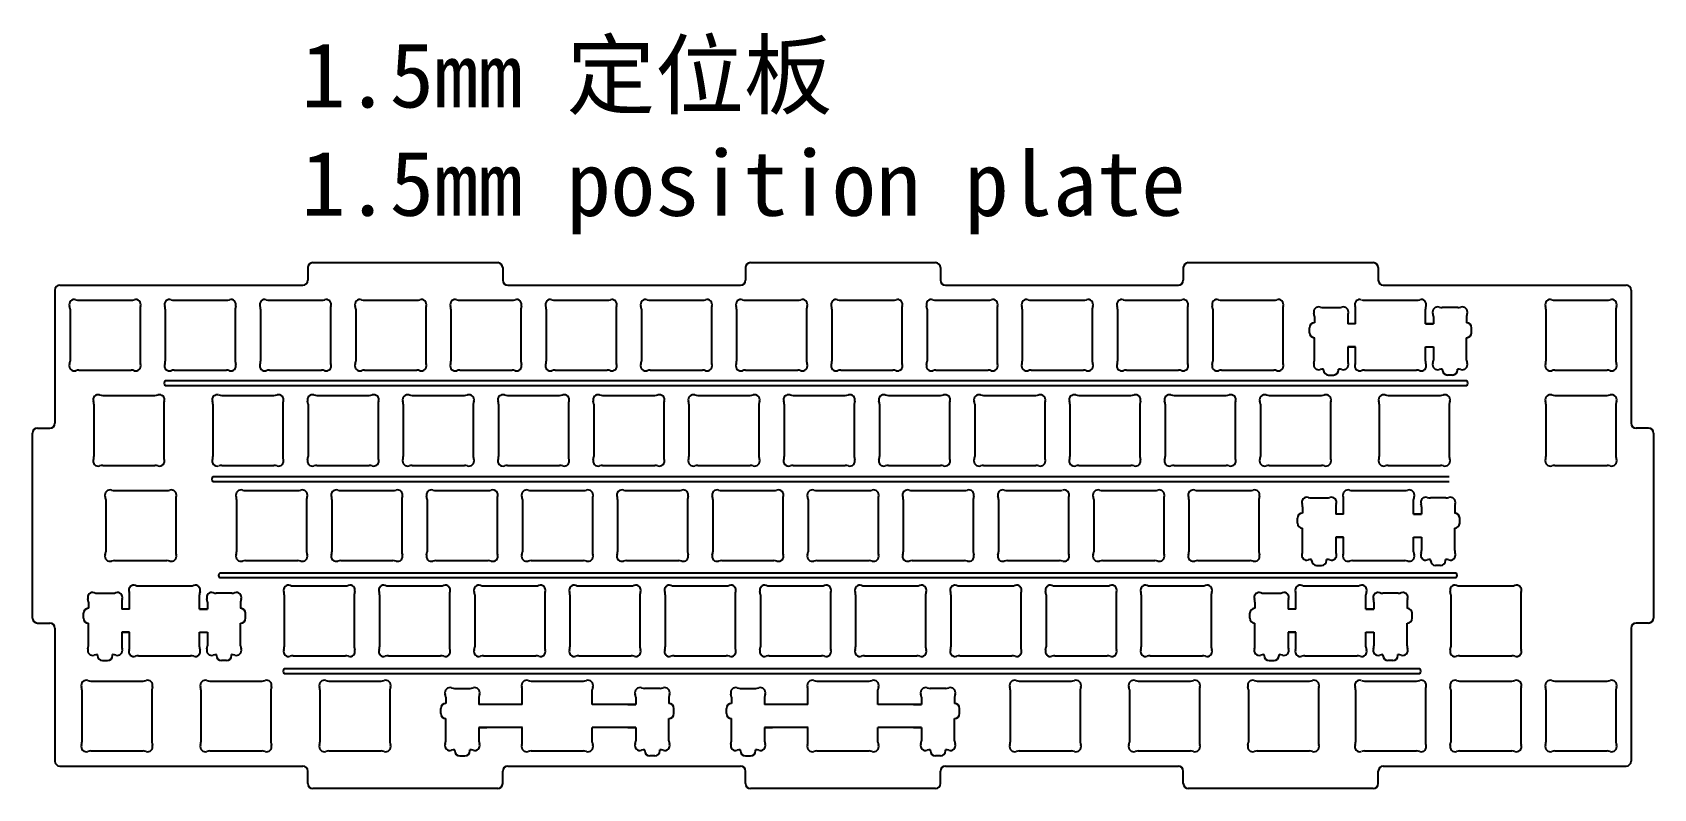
# Model space of a CAD drawing. Extents: x -19 to 305, y 60 to 211.
import ezdxf

# ---------------------------------------------------------------- set-up
doc = ezdxf.new("R2010")
doc.units = 0
doc.header["$MEASUREMENT"] = 0

msp = doc.modelspace()

# ---------------------------------------------------------------- texts
at = {"linetype": 'Continuous', "insert": (34.38, 209.13), "char_height": 13, "attachment_point": 1}
msp.add_mtext_dynamic_manual_height_columns('{\\Ftxt|c134;1.5mm \\fSimSun|b0|i0|c134|p2;定位板\\P\\Ftxt|c134;1.5mm position plate}', width=302.3706, gutter_width=65, heights=[0], dxfattribs=at)

# ---------------------------------------------------------------- linework, layer by layer
at = {"linetype": 'Continuous'}
for p, q in [((35.66, 164.08), (35.66, 161.58)), ((36.66, 165.08), (73.66, 165.08)), ((74.66, 164.08), (74.66, 161.58)), ((123.24, 164.08), (123.24, 161.58)), ((124.24, 165.08), (161.24, 165.08)), ((162.24, 164.08), (162.24, 161.58)), ((210.83, 164.08), (210.83, 161.58)), ((211.83, 165.08), (248.83, 165.08)), ((249.83, 164.08), (249.83, 161.58)), ((-14.92, 159.58), (-14.92, 132.96)), ((-13.92, 160.58), (34.66, 160.58)), ((75.66, 160.58), (122.24, 160.58)), ((163.24, 160.58), (209.83, 160.58)), ((250.83, 160.58), (299.41, 160.58)), ((300.41, 159.58), (300.41, 132.96)), ((267.56, 141.44), (7.14, 141.44)), ((7.14, 140.51), (267.56, 140.51)), ((-19.42, 93.96), (-19.42, 130.96)), ((-18.42, 131.96), (-15.92, 131.96)), ((303.91, 131.96), (301.41, 131.96)), ((304.91, 130.96), (304.91, 93.96)), ((264.04, 122.24), (16.68, 122.24)), ((16.68, 121.31), (264.04, 121.31)), ((265.41, 102.97), (18.05, 102.97)), ((18.05, 102.04), (265.41, 102.04)), ((-18.42, 92.96), (-15.92, 92.96)), ((-14.92, 91.96), (-14.92, 65.33)), ((300.41, 91.96), (300.41, 65.33)), ((303.91, 92.96), (301.41, 92.96)), ((258.13, 83.81), (30.97, 83.81)), ((30.97, 82.87), (258.13, 82.87)), ((-13.92, 64.33), (34.66, 64.33)), ((35.66, 60.83), (35.66, 63.33)), ((74.66, 60.83), (74.66, 63.33)), ((75.66, 64.33), (122.24, 64.33)), ((123.24, 60.83), (123.24, 63.33)), ((162.24, 60.83), (162.24, 63.33)), ((163.24, 64.33), (209.83, 64.33)), ((210.83, 60.83), (210.83, 63.33)), ((249.83, 60.83), (249.83, 63.33)), ((250.83, 64.33), (299.41, 64.33)), ((73.66, 59.83), (36.66, 59.83)), ((161.24, 59.83), (124.24, 59.83)), ((248.83, 59.83), (211.83, 59.83))]:
    msp.add_line(p, q, dxfattribs=at)
for p, q in [((-11.89, 155.78), (-11.89, 145.34)), ((-11.89, 155.78), (-11.89, 145.34)), ((-10.11, 157.56), (0.33, 157.56)), ((-10.11, 157.56), (0.33, 157.56)), ((2.11, 155.78), (2.11, 145.34)), ((2.11, 155.78), (2.11, 145.34)), ((7.16, 155.78), (7.16, 145.34)), ((7.16, 155.78), (7.16, 145.34)), ((8.94, 157.56), (19.38, 157.56)), ((8.94, 157.56), (19.38, 157.56)), ((21.16, 155.78), (21.16, 145.34)), ((21.16, 155.78), (21.16, 145.34)), ((26.21, 155.78), (26.21, 145.34)), ((26.21, 155.78), (26.21, 145.34)), ((27.99, 157.56), (38.43, 157.56)), ((27.99, 157.56), (38.43, 157.56)), ((40.21, 155.78), (40.21, 145.34)), ((40.21, 155.78), (40.21, 145.34)), ((45.26, 155.78), (45.26, 145.34)), ((45.26, 155.78), (45.26, 145.34)), ((47.04, 157.56), (57.48, 157.56)), ((47.04, 157.56), (57.48, 157.56)), ((59.26, 155.78), (59.26, 145.34)), ((59.26, 155.78), (59.26, 145.34)), ((64.31, 155.78), (64.31, 145.34)), ((64.31, 155.78), (64.31, 145.34)), ((66.09, 157.56), (76.53, 157.56)), ((66.09, 157.56), (76.53, 157.56)), ((78.31, 155.78), (78.31, 145.34)), ((78.31, 155.78), (78.31, 145.34)), ((83.36, 155.78), (83.36, 145.34)), ((83.36, 155.78), (83.36, 145.34)), ((85.14, 157.56), (95.58, 157.56)), ((85.14, 157.56), (95.58, 157.56)), ((97.36, 155.78), (97.36, 145.34)), ((97.36, 155.78), (97.36, 145.34)), ((102.41, 155.78), (102.41, 145.34)), ((102.41, 155.78), (102.41, 145.34)), ((104.19, 157.56), (114.63, 157.56)), ((104.19, 157.56), (114.63, 157.56)), ((116.41, 155.78), (116.41, 145.34)), ((116.41, 155.78), (116.41, 145.34)), ((121.46, 155.78), (121.46, 145.34)), ((121.46, 155.78), (121.46, 145.34)), ((123.24, 157.56), (133.68, 157.56)), ((123.24, 157.56), (133.68, 157.56)), ((135.46, 155.78), (135.46, 145.34)), ((135.46, 155.78), (135.46, 145.34)), ((140.51, 155.78), (140.51, 145.34)), ((140.51, 155.78), (140.51, 145.34)), ((142.29, 157.56), (152.73, 157.56)), ((142.29, 157.56), (152.73, 157.56)), ((154.51, 155.78), (154.51, 145.34)), ((154.51, 155.78), (154.51, 145.34)), ((159.56, 155.78), (159.56, 145.34)), ((159.56, 155.78), (159.56, 145.34)), ((161.34, 157.56), (171.78, 157.56)), ((161.34, 157.56), (171.78, 157.56)), ((173.56, 155.78), (173.56, 145.34)), ((173.56, 155.78), (173.56, 145.34)), ((178.61, 155.78), (178.61, 145.34)), ((178.61, 155.78), (178.61, 145.34)), ((180.39, 157.56), (190.83, 157.56)), ((180.39, 157.56), (190.83, 157.56)), ((192.61, 155.78), (192.61, 145.34)), ((192.61, 155.78), (192.61, 145.34)), ((197.66, 155.78), (197.66, 145.34)), ((197.66, 155.78), (197.66, 145.34)), ((199.44, 157.56), (209.88, 157.56)), ((199.44, 157.56), (209.88, 157.56)), ((211.66, 155.78), (211.66, 145.34)), ((211.66, 155.78), (211.66, 145.34)), ((216.71, 155.78), (216.71, 145.34)), ((216.71, 155.78), (216.71, 145.34)), ((218.49, 157.56), (228.93, 157.56)), ((218.49, 157.56), (228.93, 157.56)), ((230.71, 155.78), (230.71, 145.34)), ((230.71, 155.78), (230.71, 145.34)), ((238.84, 156.09), (241.93, 156.09)), ((245.28, 152.86), (245.28, 155.78)), ((247.06, 157.56), (257.5, 157.56)), ((259.28, 152.86), (259.28, 155.78)), ((265.73, 156.09), (262.64, 156.09)), ((283.38, 155.78), (283.38, 145.34)), ((283.38, 155.78), (283.38, 145.34)), ((285.16, 157.56), (295.6, 157.56)), ((285.16, 157.56), (295.6, 157.56)), ((297.38, 155.78), (297.38, 145.34)), ((297.38, 155.78), (297.38, 145.34)), ((237.06, 154.31), (237.06, 153.06)), ((243.71, 154.31), (243.71, 152.86)), ((245.28, 152.86), (243.71, 152.86)), ((259.28, 152.86), (260.86, 152.86)), ((260.86, 154.31), (260.86, 152.86)), ((267.51, 154.31), (267.51, 153.06)), ((236.06, 151.06), (236.06, 152.06)), ((237.06, 145.57), (237.06, 150.06)), ((267.51, 145.57), (267.51, 150.06)), ((268.51, 151.06), (268.51, 152.06)), ((245.28, 148.26), (243.71, 148.26)), ((243.71, 148.26), (243.71, 145.57)), ((245.28, 145.34), (245.28, 148.26)), ((259.28, 148.26), (260.86, 148.26)), ((259.28, 145.34), (259.28, 148.26)), ((260.86, 148.26), (260.86, 145.57)), ((-10.11, 143.56), (0.33, 143.56)), ((-10.11, 143.56), (0.33, 143.56)), ((8.94, 143.56), (19.38, 143.56)), ((8.94, 143.56), (19.38, 143.56)), ((27.99, 143.56), (38.43, 143.56)), ((27.99, 143.56), (38.43, 143.56)), ((47.04, 143.56), (57.48, 143.56)), ((47.04, 143.56), (57.48, 143.56)), ((66.09, 143.56), (76.53, 143.56)), ((66.09, 143.56), (76.53, 143.56)), ((85.14, 143.56), (95.58, 143.56)), ((85.14, 143.56), (95.58, 143.56)), ((104.19, 143.56), (114.63, 143.56)), ((104.19, 143.56), (114.63, 143.56)), ((123.24, 143.56), (133.68, 143.56)), ((123.24, 143.56), (133.68, 143.56)), ((142.29, 143.56), (152.73, 143.56)), ((142.29, 143.56), (152.73, 143.56)), ((161.34, 143.56), (171.78, 143.56)), ((161.34, 143.56), (171.78, 143.56)), ((180.39, 143.56), (190.83, 143.56)), ((180.39, 143.56), (190.83, 143.56)), ((199.44, 143.56), (209.88, 143.56)), ((199.44, 143.56), (209.88, 143.56)), ((218.49, 143.56), (228.93, 143.56)), ((218.49, 143.56), (228.93, 143.56)), ((238.84, 143.79), (238.88, 143.79)), ((238.88, 143.59), (238.88, 143.79)), ((241.88, 143.59), (241.88, 143.79)), ((241.93, 143.79), (241.88, 143.79)), ((247.06, 143.56), (257.5, 143.56)), ((262.64, 143.79), (262.68, 143.79)), ((262.68, 143.59), (262.68, 143.79)), ((265.68, 143.59), (265.68, 143.79)), ((265.73, 143.79), (265.68, 143.79)), ((285.16, 143.56), (295.6, 143.56)), ((285.16, 143.56), (295.6, 143.56)), ((239.88, 142.59), (240.88, 142.59)), ((264.68, 142.59), (263.68, 142.59)), ((-7.13, 136.73), (-7.13, 126.29)), ((-7.13, 136.73), (-7.13, 126.29)), ((-5.35, 138.51), (5.09, 138.51)), ((-5.35, 138.51), (5.09, 138.51)), ((6.87, 136.73), (6.87, 126.29)), ((6.87, 136.73), (6.87, 126.29)), ((16.68, 136.73), (16.68, 126.29)), ((16.68, 136.73), (16.68, 126.29)), ((18.46, 138.51), (28.9, 138.51)), ((18.46, 138.51), (28.9, 138.51)), ((30.68, 136.73), (30.68, 126.29)), ((30.68, 136.73), (30.68, 126.29)), ((35.73, 136.73), (35.73, 126.29)), ((35.73, 136.73), (35.73, 126.29)), ((37.51, 138.51), (47.95, 138.51)), ((37.51, 138.51), (47.95, 138.51)), ((49.73, 136.73), (49.73, 126.29)), ((49.73, 136.73), (49.73, 126.29)), ((54.78, 136.73), (54.78, 126.29)), ((54.78, 136.73), (54.78, 126.29)), ((56.56, 138.51), (67, 138.51)), ((56.56, 138.51), (67, 138.51)), ((68.78, 136.73), (68.78, 126.29)), ((68.78, 136.73), (68.78, 126.29)), ((73.83, 136.73), (73.83, 126.29)), ((73.83, 136.73), (73.83, 126.29)), ((75.61, 138.51), (86.05, 138.51)), ((75.61, 138.51), (86.05, 138.51)), ((87.83, 136.73), (87.83, 126.29)), ((87.83, 136.73), (87.83, 126.29)), ((92.88, 136.73), (92.88, 126.29)), ((92.88, 136.73), (92.88, 126.29)), ((94.66, 138.51), (105.1, 138.51)), ((94.66, 138.51), (105.1, 138.51)), ((106.88, 136.73), (106.88, 126.29)), ((106.88, 136.73), (106.88, 126.29)), ((111.93, 136.73), (111.93, 126.29)), ((111.93, 136.73), (111.93, 126.29)), ((113.71, 138.51), (124.16, 138.51)), ((113.71, 138.51), (124.16, 138.51)), ((125.93, 136.73), (125.93, 126.29)), ((125.93, 136.73), (125.93, 126.29)), ((130.99, 136.73), (130.99, 126.29)), ((130.99, 136.73), (130.99, 126.29)), ((132.76, 138.51), (143.21, 138.51)), ((132.76, 138.51), (143.21, 138.51)), ((144.99, 136.73), (144.99, 126.29)), ((144.99, 136.73), (144.99, 126.29)), ((150.04, 136.73), (150.04, 126.29)), ((150.04, 136.73), (150.04, 126.29)), ((151.82, 138.51), (162.26, 138.51)), ((151.82, 138.51), (162.26, 138.51)), ((164.04, 136.73), (164.04, 126.29)), ((164.04, 136.73), (164.04, 126.29)), ((169.09, 136.73), (169.09, 126.29)), ((169.09, 136.73), (169.09, 126.29)), ((170.87, 138.51), (181.31, 138.51)), ((170.87, 138.51), (181.31, 138.51)), ((183.09, 136.73), (183.09, 126.29)), ((183.09, 136.73), (183.09, 126.29)), ((188.14, 136.73), (188.14, 126.29)), ((188.14, 136.73), (188.14, 126.29)), ((189.92, 138.51), (200.36, 138.51)), ((189.92, 138.51), (200.36, 138.51)), ((202.14, 136.73), (202.14, 126.29)), ((202.14, 136.73), (202.14, 126.29)), ((207.19, 136.73), (207.19, 126.29)), ((207.19, 136.73), (207.19, 126.29)), ((208.97, 138.51), (219.41, 138.51)), ((208.97, 138.51), (219.41, 138.51)), ((221.19, 136.73), (221.19, 126.29)), ((221.19, 136.73), (221.19, 126.29)), ((226.24, 136.73), (226.24, 126.29)), ((226.24, 136.73), (226.24, 126.29)), ((228.02, 138.51), (238.46, 138.51)), ((228.02, 138.51), (238.46, 138.51)), ((240.24, 136.73), (240.24, 126.29)), ((240.24, 136.73), (240.24, 126.29)), ((250.04, 136.73), (250.04, 126.29)), ((250.04, 136.73), (250.04, 126.29)), ((251.82, 138.51), (262.26, 138.51)), ((251.82, 138.51), (262.26, 138.51)), ((264.04, 136.73), (264.04, 126.29)), ((264.04, 136.73), (264.04, 126.29)), ((283.38, 136.73), (283.38, 126.29)), ((283.38, 136.73), (283.38, 126.29)), ((285.16, 138.51), (295.6, 138.51)), ((285.16, 138.51), (295.6, 138.51)), ((297.38, 136.73), (297.38, 126.29)), ((297.38, 136.73), (297.38, 126.29)), ((-5.35, 124.51), (5.09, 124.51)), ((-5.35, 124.51), (5.09, 124.51)), ((18.46, 124.51), (28.9, 124.51)), ((18.46, 124.51), (28.9, 124.51)), ((37.51, 124.51), (47.95, 124.51)), ((37.51, 124.51), (47.95, 124.51)), ((56.56, 124.51), (67, 124.51)), ((56.56, 124.51), (67, 124.51)), ((75.61, 124.51), (86.05, 124.51)), ((75.61, 124.51), (86.05, 124.51)), ((94.66, 124.51), (105.1, 124.51)), ((94.66, 124.51), (105.1, 124.51)), ((113.71, 124.51), (124.16, 124.51)), ((113.71, 124.51), (124.16, 124.51)), ((132.76, 124.51), (143.21, 124.51)), ((132.76, 124.51), (143.21, 124.51)), ((151.82, 124.51), (162.26, 124.51)), ((151.82, 124.51), (162.26, 124.51)), ((170.87, 124.51), (181.31, 124.51)), ((170.87, 124.51), (181.31, 124.51)), ((189.92, 124.51), (200.36, 124.51)), ((189.92, 124.51), (200.36, 124.51)), ((208.97, 124.51), (219.41, 124.51)), ((208.97, 124.51), (219.41, 124.51)), ((228.02, 124.51), (238.46, 124.51)), ((228.02, 124.51), (238.46, 124.51)), ((251.82, 124.51), (262.26, 124.51)), ((251.82, 124.51), (262.26, 124.51)), ((285.16, 124.51), (295.6, 124.51)), ((285.16, 124.51), (295.6, 124.51)), ((-4.75, 117.68), (-4.75, 107.24)), ((-4.75, 117.68), (-4.75, 107.24)), ((-2.97, 119.46), (7.47, 119.46)), ((-2.97, 119.46), (7.47, 119.46)), ((9.25, 117.68), (9.25, 107.24)), ((9.25, 117.68), (9.25, 107.24)), ((21.44, 117.68), (21.44, 107.24)), ((21.44, 117.68), (21.44, 107.24)), ((23.22, 119.46), (33.66, 119.46)), ((23.22, 119.46), (33.66, 119.46)), ((35.44, 117.68), (35.44, 107.24)), ((35.44, 117.68), (35.44, 107.24)), ((40.49, 117.68), (40.49, 107.24)), ((40.49, 117.68), (40.49, 107.24)), ((42.27, 119.46), (52.71, 119.46)), ((42.27, 119.46), (52.71, 119.46)), ((54.49, 117.68), (54.49, 107.24)), ((54.49, 117.68), (54.49, 107.24)), ((59.54, 117.68), (59.54, 107.24)), ((59.54, 117.68), (59.54, 107.24)), ((61.32, 119.46), (71.77, 119.46)), ((61.32, 119.46), (71.77, 119.46)), ((73.54, 117.68), (73.54, 107.24)), ((73.54, 117.68), (73.54, 107.24)), ((78.6, 117.68), (78.6, 107.24)), ((78.6, 117.68), (78.6, 107.24)), ((80.37, 119.46), (90.82, 119.46)), ((80.37, 119.46), (90.82, 119.46)), ((92.6, 117.68), (92.6, 107.24)), ((92.6, 117.68), (92.6, 107.24)), ((97.65, 117.68), (97.65, 107.24)), ((97.65, 117.68), (97.65, 107.24)), ((99.43, 119.46), (109.87, 119.46)), ((99.43, 119.46), (109.87, 119.46)), ((111.65, 117.68), (111.65, 107.24)), ((111.65, 117.68), (111.65, 107.24)), ((116.7, 117.68), (116.7, 107.24)), ((116.7, 117.68), (116.7, 107.24)), ((118.48, 119.46), (128.92, 119.46)), ((118.48, 119.46), (128.92, 119.46)), ((130.7, 117.68), (130.7, 107.24)), ((130.7, 117.68), (130.7, 107.24)), ((135.75, 117.68), (135.75, 107.24)), ((135.75, 117.68), (135.75, 107.24)), ((137.53, 119.46), (147.97, 119.46)), ((137.53, 119.46), (147.97, 119.46)), ((149.75, 117.68), (149.75, 107.24)), ((149.75, 117.68), (149.75, 107.24)), ((154.8, 117.68), (154.8, 107.24)), ((154.8, 117.68), (154.8, 107.24)), ((156.58, 119.46), (167.02, 119.46)), ((156.58, 119.46), (167.02, 119.46)), ((168.8, 117.68), (168.8, 107.24)), ((168.8, 117.68), (168.8, 107.24)), ((173.85, 117.68), (173.85, 107.24)), ((173.85, 117.68), (173.85, 107.24)), ((175.63, 119.46), (186.07, 119.46)), ((175.63, 119.46), (186.07, 119.46)), ((187.85, 117.68), (187.85, 107.24)), ((187.85, 117.68), (187.85, 107.24)), ((192.9, 117.68), (192.9, 107.24)), ((192.9, 117.68), (192.9, 107.24)), ((194.68, 119.46), (205.12, 119.46)), ((194.68, 119.46), (205.12, 119.46)), ((206.9, 117.68), (206.9, 107.24)), ((206.9, 117.68), (206.9, 107.24)), ((211.95, 117.68), (211.95, 107.24)), ((211.95, 117.68), (211.95, 107.24)), ((213.73, 119.46), (224.17, 119.46)), ((213.73, 119.46), (224.17, 119.46)), ((225.95, 117.68), (225.95, 107.24)), ((225.95, 117.68), (225.95, 107.24)), ((236.45, 117.99), (239.54, 117.99)), ((242.9, 114.76), (242.9, 117.68)), ((244.68, 119.46), (255.12, 119.46)), ((256.9, 114.76), (256.9, 117.68)), ((263.34, 117.99), (260.25, 117.99)), ((233.67, 112.96), (233.67, 113.96)), ((234.67, 116.21), (234.67, 114.96)), ((241.32, 116.21), (241.32, 114.76)), ((242.9, 114.76), (241.32, 114.76)), ((256.9, 114.76), (258.47, 114.76)), ((258.47, 116.21), (258.47, 114.76)), ((265.12, 116.21), (265.12, 114.96)), ((266.12, 112.96), (266.12, 113.96)), ((234.67, 107.47), (234.67, 111.96)), ((265.12, 107.47), (265.12, 111.96)), ((242.9, 110.16), (241.32, 110.16)), ((241.32, 110.16), (241.32, 107.47)), ((242.9, 107.24), (242.9, 110.16)), ((256.9, 110.16), (258.47, 110.16)), ((256.9, 107.24), (256.9, 110.16)), ((258.47, 110.16), (258.47, 107.47)), ((-2.97, 105.46), (7.47, 105.46)), ((-2.97, 105.46), (7.47, 105.46)), ((23.22, 105.46), (33.66, 105.46)), ((23.22, 105.46), (33.66, 105.46)), ((42.27, 105.46), (52.71, 105.46)), ((42.27, 105.46), (52.71, 105.46)), ((61.32, 105.46), (71.77, 105.46)), ((61.32, 105.46), (71.77, 105.46)), ((80.37, 105.46), (90.82, 105.46)), ((80.37, 105.46), (90.82, 105.46)), ((99.43, 105.46), (109.87, 105.46)), ((99.43, 105.46), (109.87, 105.46)), ((118.48, 105.46), (128.92, 105.46)), ((118.48, 105.46), (128.92, 105.46)), ((137.53, 105.46), (147.97, 105.46)), ((137.53, 105.46), (147.97, 105.46)), ((156.58, 105.46), (167.02, 105.46)), ((156.58, 105.46), (167.02, 105.46)), ((175.63, 105.46), (186.07, 105.46)), ((175.63, 105.46), (186.07, 105.46)), ((194.68, 105.46), (205.12, 105.46)), ((194.68, 105.46), (205.12, 105.46)), ((213.73, 105.46), (224.17, 105.46)), ((213.73, 105.46), (224.17, 105.46)), ((236.45, 105.69), (236.5, 105.69)), ((236.5, 105.49), (236.5, 105.69)), ((237.5, 104.49), (238.5, 104.49)), ((239.5, 105.49), (239.5, 105.69)), ((239.54, 105.69), (239.5, 105.69)), ((244.68, 105.46), (255.12, 105.46)), ((260.25, 105.69), (260.3, 105.69)), ((260.3, 105.49), (260.3, 105.69)), ((262.3, 104.49), (261.3, 104.49)), ((263.3, 105.49), (263.3, 105.69)), ((263.34, 105.69), (263.3, 105.69)), ((-6.43, 98.94), (-3.34, 98.94)), ((0.01, 95.71), (0.01, 98.63)), ((1.79, 100.41), (12.23, 100.41)), ((14.01, 95.71), (14.01, 98.63)), ((20.46, 98.94), (17.37, 98.94)), ((30.97, 98.63), (30.97, 88.19)), ((30.97, 98.63), (30.97, 88.19)), ((32.75, 100.41), (43.19, 100.41)), ((32.75, 100.41), (43.19, 100.41)), ((44.97, 98.63), (44.97, 88.19)), ((44.97, 98.63), (44.97, 88.19)), ((50.02, 98.63), (50.02, 88.19)), ((50.02, 98.63), (50.02, 88.19)), ((51.8, 100.41), (62.24, 100.41)), ((51.8, 100.41), (62.24, 100.41)), ((64.02, 98.63), (64.02, 88.19)), ((64.02, 98.63), (64.02, 88.19)), ((69.07, 98.63), (69.07, 88.19)), ((69.07, 98.63), (69.07, 88.19)), ((70.85, 100.41), (81.29, 100.41)), ((70.85, 100.41), (81.29, 100.41)), ((83.07, 98.63), (83.07, 88.19)), ((83.07, 98.63), (83.07, 88.19)), ((88.12, 98.63), (88.12, 88.19)), ((88.12, 98.63), (88.12, 88.19)), ((89.9, 100.41), (100.34, 100.41)), ((89.9, 100.41), (100.34, 100.41)), ((102.12, 98.63), (102.12, 88.19)), ((102.12, 98.63), (102.12, 88.19)), ((107.17, 98.63), (107.17, 88.19)), ((107.17, 98.63), (107.17, 88.19)), ((108.95, 100.41), (119.39, 100.41)), ((108.95, 100.41), (119.39, 100.41)), ((121.17, 98.63), (121.17, 88.19)), ((121.17, 98.63), (121.17, 88.19)), ((126.22, 98.63), (126.22, 88.19)), ((126.22, 98.63), (126.22, 88.19)), ((128, 100.41), (138.44, 100.41)), ((128, 100.41), (138.44, 100.41)), ((140.22, 98.63), (140.22, 88.19)), ((140.22, 98.63), (140.22, 88.19)), ((145.27, 98.63), (145.27, 88.19)), ((145.27, 98.63), (145.27, 88.19)), ((147.05, 100.41), (157.49, 100.41)), ((147.05, 100.41), (157.49, 100.41)), ((159.27, 98.63), (159.27, 88.19)), ((159.27, 98.63), (159.27, 88.19)), ((164.32, 98.63), (164.32, 88.19)), ((164.32, 98.63), (164.32, 88.19)), ((166.1, 100.41), (176.54, 100.41)), ((166.1, 100.41), (176.54, 100.41)), ((178.32, 98.63), (178.32, 88.19)), ((178.32, 98.63), (178.32, 88.19)), ((183.37, 98.63), (183.37, 88.19)), ((183.37, 98.63), (183.37, 88.19)), ((185.15, 100.41), (195.59, 100.41)), ((185.15, 100.41), (195.59, 100.41)), ((197.37, 98.63), (197.37, 88.19)), ((197.37, 98.63), (197.37, 88.19)), ((202.42, 98.63), (202.42, 88.19)), ((202.42, 98.63), (202.42, 88.19)), ((204.2, 100.41), (214.65, 100.41)), ((204.2, 100.41), (214.65, 100.41)), ((216.42, 98.63), (216.42, 88.19)), ((216.42, 98.63), (216.42, 88.19)), ((226.93, 98.94), (230.02, 98.94)), ((233.37, 95.71), (233.37, 98.63)), ((235.15, 100.41), (245.59, 100.41)), ((247.37, 95.71), (247.37, 98.63)), ((253.82, 98.94), (250.73, 98.94)), ((264.33, 98.63), (264.33, 88.19)), ((264.33, 98.63), (264.33, 88.19)), ((266.11, 100.41), (276.55, 100.41)), ((266.11, 100.41), (276.55, 100.41)), ((278.33, 98.63), (278.33, 88.19)), ((278.33, 98.63), (278.33, 88.19)), ((-9.21, 93.91), (-9.21, 94.91)), ((-8.21, 97.16), (-8.21, 95.91)), ((-1.56, 97.16), (-1.56, 95.71)), ((0.01, 95.71), (-1.56, 95.71)), ((14.01, 95.71), (15.59, 95.71)), ((15.59, 97.16), (15.59, 95.71)), ((22.24, 97.16), (22.24, 95.91)), ((23.24, 93.91), (23.24, 94.91)), ((224.15, 93.91), (224.15, 94.91)), ((225.15, 97.16), (225.15, 95.91)), ((231.8, 97.16), (231.8, 95.71)), ((233.37, 95.71), (231.8, 95.71)), ((247.37, 95.71), (248.95, 95.71)), ((248.95, 97.16), (248.95, 95.71)), ((255.6, 97.16), (255.6, 95.91)), ((256.6, 93.91), (256.6, 94.91)), ((-8.21, 88.42), (-8.21, 92.91)), ((0.01, 91.11), (-1.56, 91.11)), ((-1.56, 91.11), (-1.56, 88.42)), ((0.01, 88.19), (0.01, 91.11)), ((14.01, 91.11), (15.59, 91.11)), ((14.01, 88.19), (14.01, 91.11)), ((15.59, 91.11), (15.59, 88.42)), ((22.24, 88.42), (22.24, 92.91)), ((225.15, 88.42), (225.15, 92.91)), ((233.37, 91.11), (231.8, 91.11)), ((231.8, 91.11), (231.8, 88.42)), ((233.37, 88.19), (233.37, 91.11)), ((247.37, 91.11), (248.95, 91.11)), ((247.37, 88.19), (247.37, 91.11)), ((248.95, 91.11), (248.95, 88.42)), ((255.6, 88.42), (255.6, 92.91)), ((-6.43, 86.64), (-6.39, 86.64)), ((-6.39, 86.44), (-6.39, 86.64)), ((-5.39, 85.44), (-4.39, 85.44)), ((-3.39, 86.44), (-3.39, 86.64)), ((-3.34, 86.64), (-3.39, 86.64)), ((1.79, 86.41), (12.23, 86.41)), ((17.37, 86.64), (17.41, 86.64)), ((17.41, 86.44), (17.41, 86.64)), ((19.41, 85.44), (18.41, 85.44)), ((20.41, 86.44), (20.41, 86.64)), ((20.46, 86.64), (20.41, 86.64)), ((32.75, 86.41), (43.19, 86.41)), ((32.75, 86.41), (43.19, 86.41)), ((51.8, 86.41), (62.24, 86.41)), ((51.8, 86.41), (62.24, 86.41)), ((70.85, 86.41), (81.29, 86.41)), ((70.85, 86.41), (81.29, 86.41)), ((89.9, 86.41), (100.34, 86.41)), ((89.9, 86.41), (100.34, 86.41)), ((108.95, 86.41), (119.39, 86.41)), ((108.95, 86.41), (119.39, 86.41)), ((128, 86.41), (138.44, 86.41)), ((128, 86.41), (138.44, 86.41)), ((147.05, 86.41), (157.49, 86.41)), ((147.05, 86.41), (157.49, 86.41)), ((166.1, 86.41), (176.54, 86.41)), ((166.1, 86.41), (176.54, 86.41)), ((185.15, 86.41), (195.59, 86.41)), ((185.15, 86.41), (195.59, 86.41)), ((204.2, 86.41), (214.65, 86.41)), ((204.2, 86.41), (214.65, 86.41)), ((226.93, 86.64), (226.97, 86.64)), ((226.97, 86.44), (226.97, 86.64)), ((227.97, 85.44), (228.97, 85.44)), ((229.97, 86.44), (229.97, 86.64)), ((230.02, 86.64), (229.97, 86.64)), ((235.15, 86.41), (245.59, 86.41)), ((250.73, 86.64), (250.77, 86.64)), ((250.77, 86.44), (250.77, 86.64)), ((252.77, 85.44), (251.77, 85.44)), ((253.77, 86.44), (253.77, 86.64)), ((253.82, 86.64), (253.77, 86.64)), ((266.11, 86.41), (276.55, 86.41)), ((266.11, 86.41), (276.55, 86.41)), ((-7.73, 81.36), (2.71, 81.36)), ((-7.73, 81.36), (2.71, 81.36)), ((16.08, 81.36), (26.52, 81.36)), ((16.08, 81.36), (26.52, 81.36)), ((39.89, 81.36), (50.33, 81.36)), ((39.89, 81.36), (50.33, 81.36)), ((80.37, 81.36), (90.81, 81.36)), ((137.52, 81.36), (147.96, 81.36)), ((178, 81.36), (188.44, 81.36)), ((178, 81.36), (188.44, 81.36)), ((201.82, 81.36), (212.26, 81.36)), ((201.82, 81.36), (212.26, 81.36)), ((225.63, 81.36), (236.07, 81.36)), ((225.63, 81.36), (236.07, 81.36)), ((247.06, 81.36), (257.5, 81.36)), ((247.06, 81.36), (257.5, 81.36)), ((266.11, 81.36), (276.55, 81.36)), ((266.11, 81.36), (276.55, 81.36)), ((285.16, 81.36), (295.6, 81.36)), ((285.16, 81.36), (295.6, 81.36)), ((-9.51, 79.58), (-9.51, 69.14)), ((-9.51, 79.58), (-9.51, 69.14)), ((4.49, 79.58), (4.49, 69.14)), ((4.49, 79.58), (4.49, 69.14)), ((14.3, 79.58), (14.3, 69.14)), ((14.3, 79.58), (14.3, 69.14)), ((28.3, 79.58), (28.3, 69.14)), ((28.3, 79.58), (28.3, 69.14)), ((38.11, 79.58), (38.11, 69.14)), ((38.11, 79.58), (38.11, 69.14)), ((52.11, 79.58), (52.11, 69.14)), ((52.11, 79.58), (52.11, 69.14)), ((63.27, 78.11), (63.27, 76.86)), ((65.05, 79.89), (68.14, 79.89)), ((69.92, 78.11), (69.92, 76.66)), ((78.59, 76.66), (78.59, 79.58)), ((92.59, 76.66), (92.59, 79.58)), ((101.27, 78.11), (101.27, 76.66)), ((106.14, 79.89), (103.05, 79.89)), ((107.92, 78.11), (107.92, 76.86)), ((120.42, 78.11), (120.42, 76.86)), ((122.2, 79.89), (125.29, 79.89)), ((127.07, 78.11), (127.07, 76.66)), ((135.74, 76.66), (135.74, 79.58)), ((149.74, 76.66), (149.74, 79.58)), ((158.42, 78.11), (158.42, 76.66)), ((163.29, 79.89), (160.2, 79.89)), ((165.07, 78.11), (165.07, 76.86)), ((176.22, 79.58), (176.22, 69.14)), ((176.22, 79.58), (176.22, 69.14)), ((190.22, 79.58), (190.22, 69.14)), ((190.22, 79.58), (190.22, 69.14)), ((200.04, 79.58), (200.04, 69.14)), ((200.04, 79.58), (200.04, 69.14)), ((214.04, 79.58), (214.04, 69.14)), ((214.04, 79.58), (214.04, 69.14)), ((223.85, 79.58), (223.85, 69.14)), ((223.85, 79.58), (223.85, 69.14)), ((237.85, 79.58), (237.85, 69.14)), ((237.85, 79.58), (237.85, 69.14)), ((245.28, 79.58), (245.28, 69.14)), ((245.28, 79.58), (245.28, 69.14)), ((259.28, 79.58), (259.28, 69.14)), ((259.28, 79.58), (259.28, 69.14)), ((264.33, 79.58), (264.33, 69.14)), ((264.33, 79.58), (264.33, 69.14)), ((278.33, 79.58), (278.33, 69.14)), ((278.33, 79.58), (278.33, 69.14)), ((283.38, 79.58), (283.38, 69.14)), ((283.38, 79.58), (283.38, 69.14)), ((297.38, 79.58), (297.38, 69.14)), ((297.38, 79.58), (297.38, 69.14)), ((62.27, 74.86), (62.27, 75.86)), ((71.49, 76.66), (69.92, 76.66)), ((99.69, 76.66), (101.27, 76.66)), ((108.92, 74.86), (108.92, 75.86)), ((119.42, 74.86), (119.42, 75.86)), ((128.64, 76.66), (127.07, 76.66)), ((156.84, 76.66), (158.42, 76.66)), ((166.07, 74.86), (166.07, 75.86)), ((63.27, 69.37), (63.27, 73.86)), ((71.49, 72.06), (69.92, 72.06)), ((69.92, 72.06), (69.92, 69.37)), ((78.59, 69.14), (78.59, 72.06)), ((92.59, 69.14), (92.59, 72.06)), ((99.69, 72.06), (101.27, 72.06)), ((101.27, 72.06), (101.27, 69.37)), ((107.92, 69.37), (107.92, 73.86)), ((120.42, 69.37), (120.42, 73.86)), ((128.64, 72.06), (127.07, 72.06)), ((127.07, 72.06), (127.07, 69.37)), ((135.74, 69.14), (135.74, 72.06)), ((149.74, 69.14), (149.74, 72.06)), ((156.84, 72.06), (158.42, 72.06)), ((158.42, 72.06), (158.42, 69.37)), ((165.07, 69.37), (165.07, 73.86)), ((-7.73, 67.36), (2.71, 67.36)), ((-7.73, 67.36), (2.71, 67.36)), ((16.08, 67.36), (26.52, 67.36)), ((16.08, 67.36), (26.52, 67.36)), ((39.89, 67.36), (50.33, 67.36)), ((39.89, 67.36), (50.33, 67.36)), ((65.05, 67.59), (65.09, 67.59)), ((65.09, 67.39), (65.09, 67.59)), ((66.09, 66.39), (67.09, 66.39)), ((68.09, 67.39), (68.09, 67.59)), ((68.14, 67.59), (68.09, 67.59)), ((80.37, 67.36), (90.81, 67.36)), ((103.05, 67.59), (103.09, 67.59)), ((103.09, 67.39), (103.09, 67.59)), ((105.09, 66.39), (104.09, 66.39)), ((106.09, 67.39), (106.09, 67.59)), ((106.14, 67.59), (106.09, 67.59)), ((122.2, 67.59), (122.24, 67.59)), ((122.24, 67.39), (122.24, 67.59)), ((123.24, 66.39), (124.24, 66.39)), ((125.24, 67.39), (125.24, 67.59)), ((125.29, 67.59), (125.24, 67.59)), ((137.52, 67.36), (147.96, 67.36)), ((160.2, 67.59), (160.24, 67.59)), ((160.24, 67.39), (160.24, 67.59)), ((162.24, 66.39), (161.24, 66.39)), ((163.24, 67.39), (163.24, 67.59)), ((163.29, 67.59), (163.24, 67.59)), ((178, 67.36), (188.44, 67.36)), ((178, 67.36), (188.44, 67.36)), ((201.82, 67.36), (212.26, 67.36)), ((201.82, 67.36), (212.26, 67.36)), ((225.63, 67.36), (236.07, 67.36)), ((225.63, 67.36), (236.07, 67.36)), ((247.06, 67.36), (257.5, 67.36)), ((247.06, 67.36), (257.5, 67.36)), ((266.11, 67.36), (276.55, 67.36)), ((266.11, 67.36), (276.55, 67.36)), ((285.16, 67.36), (295.6, 67.36)), ((285.16, 67.36), (295.6, 67.36))]:
    msp.add_line(p, q)
at = {"color": 0}
for p, q in [((245.28, 152.86), (243.76, 152.86)), ((260.81, 152.86), (259.28, 152.86)), ((243.76, 148.26), (245.28, 148.26)), ((259.28, 148.26), (260.81, 148.26)), ((242.9, 114.76), (241.37, 114.76)), ((258.42, 114.76), (256.9, 114.76)), ((241.37, 110.16), (242.9, 110.16)), ((256.9, 110.16), (258.42, 110.16)), ((0.01, 95.71), (-1.51, 95.71)), ((15.54, 95.71), (14.01, 95.71)), ((233.37, 95.71), (231.85, 95.71)), ((248.9, 95.71), (247.37, 95.71)), ((-1.51, 91.11), (0.01, 91.11)), ((14.01, 91.11), (15.54, 91.11)), ((231.85, 91.11), (233.37, 91.11)), ((247.37, 91.11), (248.9, 91.11)), ((78.59, 76.66), (69.92, 76.66)), ((71.49, 76.66), (69.97, 76.66)), ((101.27, 76.66), (92.59, 76.66)), ((101.22, 76.66), (99.69, 76.66)), ((135.74, 76.66), (127.07, 76.66)), ((128.64, 76.66), (127.12, 76.66)), ((158.42, 76.66), (149.74, 76.66)), ((158.37, 76.66), (156.84, 76.66)), ((69.97, 72.06), (71.49, 72.06)), ((78.64, 72.06), (69.97, 72.06)), ((101.27, 72.06), (92.59, 72.06)), ((99.69, 72.06), (101.22, 72.06)), ((127.12, 72.06), (128.64, 72.06)), ((135.79, 72.06), (127.12, 72.06)), ((158.42, 72.06), (149.74, 72.06)), ((156.84, 72.06), (158.37, 72.06))]:
    msp.add_line(p, q, dxfattribs=at)
at = {"linetype": 'Continuous'}
for centre, radius, start, end in [((36.66, 164.08), 1, 90, 180), ((73.66, 164.08), 1, 0, 90), ((124.24, 164.08), 1, 90, 180), ((161.24, 164.08), 1, 0, 90), ((211.83, 164.08), 1, 90, 180), ((248.83, 164.08), 1, 0, 90), ((-13.92, 159.58), 1, 90, 180), ((34.66, 161.58), 1, 270, 0), ((75.66, 161.58), 1, 180, 270), ((122.24, 161.58), 1, 270, 0), ((163.24, 161.58), 1, 180, 270), ((209.83, 161.58), 1, 270, 0), ((250.83, 161.58), 1, 180, 270), ((299.41, 159.58), 1, 0, 90), ((7.53, 140.97), 0.609, 130.1299, 229.8701), ((267.16, 140.97), 0.609, 310.1299, 49.8701), ((-18.42, 130.96), 1, 90, 180), ((-15.92, 132.96), 1, 270, 0), ((301.41, 132.96), 1, 180, 270), ((303.91, 130.96), 1, 0, 90), ((17.07, 121.77), 0.609, 130.1299, 229.8701), ((18.44, 102.5), 0.609, 130.1299, 229.8701), ((265.02, 102.5), 0.609, 310.1299, 49.8701), ((-18.42, 93.96), 1, 180, 270), ((-15.92, 91.96), 1, 0, 90), ((301.41, 91.96), 1, 90, 180), ((303.91, 93.96), 1, 270, 0), ((31.36, 83.34), 0.609, 130.1299, 229.8701), ((257.74, 83.34), 0.609, 310.1299, 49.8701), ((-13.92, 65.33), 1, 180, 270), ((299.41, 65.33), 1, 270, 0), ((34.66, 63.33), 1, 0, 90), ((75.66, 63.33), 1, 90, 180), ((122.24, 63.33), 1, 0, 90), ((163.24, 63.33), 1, 90, 180), ((209.83, 63.33), 1, 0, 90), ((250.83, 63.33), 1, 90, 180), ((36.66, 60.83), 1, 180, 270), ((73.66, 60.83), 1, 270, 0), ((124.24, 60.83), 1, 180, 270), ((161.24, 60.83), 1, 270, 0), ((211.83, 60.83), 1, 180, 270), ((248.83, 60.83), 1, 270, 0)]:
    msp.add_arc(centre, radius, start, end, dxfattribs=at)
for centre, radius, start, end in [((-11.04, 156.7), 1, 72.0237, 197.9763), ((-11.04, 156.7), 1, 72.0237, 197.9763), ((-13.89, 155.78), 2, 0, 17.9763), ((-13.89, 155.78), 2, 0, 17.9763), ((-10.11, 159.56), 2, 252.0237, 270), ((-10.11, 159.56), 2, 252.0237, 270), ((0.33, 159.56), 2, 270, 287.9763), ((0.33, 159.56), 2, 270, 287.9763), ((1.25, 156.7), 1, 342.0237, 107.9763), ((1.25, 156.7), 1, 342.0237, 107.9763), ((4.11, 155.78), 2, 162.0237, 180), ((4.11, 155.78), 2, 162.0237, 180), ((8.01, 156.7), 1, 72.0237, 197.9763), ((8.01, 156.7), 1, 72.0237, 197.9763), ((5.16, 155.78), 2, 0, 17.9763), ((5.16, 155.78), 2, 0, 17.9763), ((8.94, 159.56), 2, 252.0237, 270), ((8.94, 159.56), 2, 252.0237, 270), ((19.38, 159.56), 2, 270, 287.9763), ((19.38, 159.56), 2, 270, 287.9763), ((20.3, 156.7), 1, 342.0237, 107.9763), ((20.3, 156.7), 1, 342.0237, 107.9763), ((23.16, 155.78), 2, 162.0237, 180), ((23.16, 155.78), 2, 162.0237, 180), ((27.06, 156.7), 1, 72.0237, 197.9763), ((27.06, 156.7), 1, 72.0237, 197.9763), ((24.21, 155.78), 2, 0, 17.9763), ((24.21, 155.78), 2, 0, 17.9763), ((27.99, 159.56), 2, 252.0237, 270), ((27.99, 159.56), 2, 252.0237, 270), ((38.43, 159.56), 2, 270, 287.9763), ((38.43, 159.56), 2, 270, 287.9763), ((39.35, 156.7), 1, 342.0237, 107.9763), ((39.35, 156.7), 1, 342.0237, 107.9763), ((42.21, 155.78), 2, 162.0237, 180), ((42.21, 155.78), 2, 162.0237, 180), ((46.11, 156.7), 1, 72.0237, 197.9763), ((46.11, 156.7), 1, 72.0237, 197.9763), ((43.26, 155.78), 2, 0, 17.9763), ((43.26, 155.78), 2, 0, 17.9763), ((47.04, 159.56), 2, 252.0237, 270), ((47.04, 159.56), 2, 252.0237, 270), ((57.48, 159.56), 2, 270, 287.9763), ((57.48, 159.56), 2, 270, 287.9763), ((58.4, 156.7), 1, 342.0237, 107.9763), ((58.4, 156.7), 1, 342.0237, 107.9763), ((61.26, 155.78), 2, 162.0237, 180), ((61.26, 155.78), 2, 162.0237, 180), ((65.16, 156.7), 1, 72.0237, 197.9763), ((65.16, 156.7), 1, 72.0237, 197.9763), ((62.31, 155.78), 2, 0, 17.9763), ((62.31, 155.78), 2, 0, 17.9763), ((66.09, 159.56), 2, 252.0237, 270), ((66.09, 159.56), 2, 252.0237, 270), ((76.53, 159.56), 2, 270, 287.9763), ((76.53, 159.56), 2, 270, 287.9763), ((77.45, 156.7), 1, 342.0237, 107.9763), ((77.45, 156.7), 1, 342.0237, 107.9763), ((80.31, 155.78), 2, 162.0237, 180), ((80.31, 155.78), 2, 162.0237, 180), ((84.21, 156.7), 1, 72.0237, 197.9763), ((84.21, 156.7), 1, 72.0237, 197.9763), ((81.36, 155.78), 2, 0, 17.9763), ((81.36, 155.78), 2, 0, 17.9763), ((85.14, 159.56), 2, 252.0237, 270), ((85.14, 159.56), 2, 252.0237, 270), ((95.58, 159.56), 2, 270, 287.9763), ((95.58, 159.56), 2, 270, 287.9763), ((96.51, 156.7), 1, 342.0237, 107.9763), ((96.51, 156.7), 1, 342.0237, 107.9763), ((99.36, 155.78), 2, 162.0237, 180), ((99.36, 155.78), 2, 162.0237, 180), ((103.26, 156.7), 1, 72.0237, 197.9763), ((103.26, 156.7), 1, 72.0237, 197.9763), ((100.41, 155.78), 2, 0, 17.9763), ((100.41, 155.78), 2, 0, 17.9763), ((104.19, 159.56), 2, 252.0237, 270), ((104.19, 159.56), 2, 252.0237, 270), ((114.63, 159.56), 2, 270, 287.9763), ((114.63, 159.56), 2, 270, 287.9763), ((115.56, 156.7), 1, 342.0237, 107.9763), ((115.56, 156.7), 1, 342.0237, 107.9763), ((118.41, 155.78), 2, 162.0237, 180), ((118.41, 155.78), 2, 162.0237, 180), ((122.31, 156.7), 1, 72.0237, 197.9763), ((122.31, 156.7), 1, 72.0237, 197.9763), ((119.46, 155.78), 2, 0, 17.9763), ((119.46, 155.78), 2, 0, 17.9763), ((123.24, 159.56), 2, 252.0237, 270), ((123.24, 159.56), 2, 252.0237, 270), ((133.68, 159.56), 2, 270, 287.9763), ((133.68, 159.56), 2, 270, 287.9763), ((134.61, 156.7), 1, 342.0237, 107.9763), ((134.61, 156.7), 1, 342.0237, 107.9763), ((137.46, 155.78), 2, 162.0237, 180), ((137.46, 155.78), 2, 162.0237, 180), ((141.36, 156.7), 1, 72.0237, 197.9763), ((141.36, 156.7), 1, 72.0237, 197.9763), ((138.51, 155.78), 2, 0, 17.9763), ((138.51, 155.78), 2, 0, 17.9763), ((142.29, 159.56), 2, 252.0237, 270), ((142.29, 159.56), 2, 252.0237, 270), ((152.73, 159.56), 2, 270, 287.9763), ((152.73, 159.56), 2, 270, 287.9763), ((153.66, 156.7), 1, 342.0237, 107.9763), ((153.66, 156.7), 1, 342.0237, 107.9763), ((156.51, 155.78), 2, 162.0237, 180), ((156.51, 155.78), 2, 162.0237, 180), ((160.42, 156.7), 1, 72.0237, 197.9763), ((160.42, 156.7), 1, 72.0237, 197.9763), ((157.56, 155.78), 2, 0, 17.9763), ((157.56, 155.78), 2, 0, 17.9763), ((161.34, 159.56), 2, 252.0237, 270), ((161.34, 159.56), 2, 252.0237, 270), ((171.78, 159.56), 2, 270, 287.9763), ((171.78, 159.56), 2, 270, 287.9763), ((172.71, 156.7), 1, 342.0237, 107.9763), ((172.71, 156.7), 1, 342.0237, 107.9763), ((175.56, 155.78), 2, 162.0237, 180), ((175.56, 155.78), 2, 162.0237, 180), ((179.47, 156.7), 1, 72.0237, 197.9763), ((179.47, 156.7), 1, 72.0237, 197.9763), ((176.61, 155.78), 2, 0, 17.9763), ((176.61, 155.78), 2, 0, 17.9763), ((180.39, 159.56), 2, 252.0237, 270), ((180.39, 159.56), 2, 252.0237, 270), ((190.83, 159.56), 2, 270, 287.9763), ((190.83, 159.56), 2, 270, 287.9763), ((191.76, 156.7), 1, 342.0237, 107.9763), ((191.76, 156.7), 1, 342.0237, 107.9763), ((194.61, 155.78), 2, 162.0237, 180), ((194.61, 155.78), 2, 162.0237, 180), ((198.52, 156.7), 1, 72.0237, 197.9763), ((198.52, 156.7), 1, 72.0237, 197.9763), ((195.66, 155.78), 2, 0, 17.9763), ((195.66, 155.78), 2, 0, 17.9763), ((199.44, 159.56), 2, 252.0237, 270), ((199.44, 159.56), 2, 252.0237, 270), ((209.88, 159.56), 2, 270, 287.9763), ((209.88, 159.56), 2, 270, 287.9763), ((210.81, 156.7), 1, 342.0237, 107.9763), ((210.81, 156.7), 1, 342.0237, 107.9763), ((213.66, 155.78), 2, 162.0237, 180), ((213.66, 155.78), 2, 162.0237, 180), ((217.57, 156.7), 1, 72.0237, 197.9763), ((217.57, 156.7), 1, 72.0237, 197.9763), ((214.71, 155.78), 2, 0, 17.9763), ((214.71, 155.78), 2, 0, 17.9763), ((218.49, 159.56), 2, 252.0237, 270), ((218.49, 159.56), 2, 252.0237, 270), ((228.93, 159.56), 2, 270, 287.9763), ((228.93, 159.56), 2, 270, 287.9763), ((229.86, 156.7), 1, 342.0237, 107.9763), ((229.86, 156.7), 1, 342.0237, 107.9763), ((232.71, 155.78), 2, 162.0237, 180), ((232.71, 155.78), 2, 162.0237, 180), ((237.91, 155.23), 1, 72.0237, 197.9763), ((238.84, 158.09), 2, 252.0237, 270), ((241.93, 158.09), 2, 270, 287.9763), ((242.85, 155.23), 1, 342.0237, 107.9763), ((246.13, 156.7), 1, 72.0237, 197.9763), ((243.28, 155.78), 2, 0, 17.9763), ((247.06, 159.56), 2, 252.0237, 270), ((257.5, 159.56), 2, 270, 287.9763), ((258.43, 156.7), 1, 342.0237, 107.9763), ((261.28, 155.78), 2, 162.0237, 180), ((261.71, 155.23), 1, 72.0237, 197.9763), ((262.64, 158.09), 2, 252.0237, 270), ((265.73, 158.09), 2, 270, 287.9763), ((266.65, 155.23), 1, 342.0237, 107.9763), ((284.23, 156.7), 1, 72.0237, 197.9763), ((284.23, 156.7), 1, 72.0237, 197.9763), ((281.38, 155.78), 2, 0, 17.9763), ((281.38, 155.78), 2, 0, 17.9763), ((285.16, 159.56), 2, 252.0237, 270), ((285.16, 159.56), 2, 252.0237, 270), ((295.6, 159.56), 2, 270, 287.9763), ((295.6, 159.56), 2, 270, 287.9763), ((296.53, 156.7), 1, 342.0237, 107.9763), ((296.53, 156.7), 1, 342.0237, 107.9763), ((299.38, 155.78), 2, 162.0237, 180), ((299.38, 155.78), 2, 162.0237, 180), ((237.06, 152.06), 1, 90, 180), ((235.06, 154.31), 2, 0, 17.9763), ((245.71, 154.31), 2, 162.0237, 180), ((258.86, 154.31), 2, 0, 17.9763), ((269.51, 154.31), 2, 162.0237, 180), ((267.51, 152.06), 1, 0, 90), ((237.06, 151.06), 1, 180, 270), ((267.51, 151.06), 1, 270, 0), ((-11.04, 144.41), 1, 162.0237, 287.9763), ((-11.04, 144.41), 1, 162.0237, 287.9763), ((-13.89, 145.34), 2, 342.0237, 0), ((-13.89, 145.34), 2, 342.0237, 0), ((-10.11, 141.56), 2, 90, 107.9763), ((-10.11, 141.56), 2, 90, 107.9763), ((0.33, 141.56), 2, 72.0237, 90), ((0.33, 141.56), 2, 72.0237, 90), ((1.25, 144.41), 1, 252.0237, 17.9763), ((1.25, 144.41), 1, 252.0237, 17.9763), ((4.11, 145.34), 2, 180, 197.9763), ((4.11, 145.34), 2, 180, 197.9763), ((8.01, 144.41), 1, 162.0237, 287.9763), ((8.01, 144.41), 1, 162.0237, 287.9763), ((5.16, 145.34), 2, 342.0237, 0), ((5.16, 145.34), 2, 342.0237, 0), ((8.94, 141.56), 2, 90, 107.9763), ((8.94, 141.56), 2, 90, 107.9763), ((19.38, 141.56), 2, 72.0237, 90), ((19.38, 141.56), 2, 72.0237, 90), ((20.3, 144.41), 1, 252.0237, 17.9763), ((20.3, 144.41), 1, 252.0237, 17.9763), ((23.16, 145.34), 2, 180, 197.9763), ((23.16, 145.34), 2, 180, 197.9763), ((27.06, 144.41), 1, 162.0237, 287.9763), ((27.06, 144.41), 1, 162.0237, 287.9763), ((24.21, 145.34), 2, 342.0237, 0), ((24.21, 145.34), 2, 342.0237, 0), ((27.99, 141.56), 2, 90, 107.9763), ((27.99, 141.56), 2, 90, 107.9763), ((38.43, 141.56), 2, 72.0237, 90), ((38.43, 141.56), 2, 72.0237, 90), ((39.35, 144.41), 1, 252.0237, 17.9763), ((39.35, 144.41), 1, 252.0237, 17.9763), ((42.21, 145.34), 2, 180, 197.9763), ((42.21, 145.34), 2, 180, 197.9763), ((46.11, 144.41), 1, 162.0237, 287.9763), ((46.11, 144.41), 1, 162.0237, 287.9763), ((43.26, 145.34), 2, 342.0237, 0), ((43.26, 145.34), 2, 342.0237, 0), ((47.04, 141.56), 2, 90, 107.9763), ((47.04, 141.56), 2, 90, 107.9763), ((57.48, 141.56), 2, 72.0237, 90), ((57.48, 141.56), 2, 72.0237, 90), ((58.4, 144.41), 1, 252.0237, 17.9763), ((58.4, 144.41), 1, 252.0237, 17.9763), ((61.26, 145.34), 2, 180, 197.9763), ((61.26, 145.34), 2, 180, 197.9763), ((65.16, 144.41), 1, 162.0237, 287.9763), ((65.16, 144.41), 1, 162.0237, 287.9763), ((62.31, 145.34), 2, 342.0237, 0), ((62.31, 145.34), 2, 342.0237, 0), ((66.09, 141.56), 2, 90, 107.9763), ((66.09, 141.56), 2, 90, 107.9763), ((76.53, 141.56), 2, 72.0237, 90), ((76.53, 141.56), 2, 72.0237, 90), ((77.45, 144.41), 1, 252.0237, 17.9763), ((77.45, 144.41), 1, 252.0237, 17.9763), ((80.31, 145.34), 2, 180, 197.9763), ((80.31, 145.34), 2, 180, 197.9763), ((84.21, 144.41), 1, 162.0237, 287.9763), ((84.21, 144.41), 1, 162.0237, 287.9763), ((81.36, 145.34), 2, 342.0237, 0), ((81.36, 145.34), 2, 342.0237, 0), ((85.14, 141.56), 2, 90, 107.9763), ((85.14, 141.56), 2, 90, 107.9763), ((95.58, 141.56), 2, 72.0237, 90), ((95.58, 141.56), 2, 72.0237, 90), ((96.51, 144.41), 1, 252.0237, 17.9763), ((96.51, 144.41), 1, 252.0237, 17.9763), ((99.36, 145.34), 2, 180, 197.9763), ((99.36, 145.34), 2, 180, 197.9763), ((103.26, 144.41), 1, 162.0237, 287.9763), ((103.26, 144.41), 1, 162.0237, 287.9763), ((100.41, 145.34), 2, 342.0237, 0), ((100.41, 145.34), 2, 342.0237, 0), ((104.19, 141.56), 2, 90, 107.9763), ((104.19, 141.56), 2, 90, 107.9763), ((114.63, 141.56), 2, 72.0237, 90), ((114.63, 141.56), 2, 72.0237, 90), ((115.56, 144.41), 1, 252.0237, 17.9763), ((115.56, 144.41), 1, 252.0237, 17.9763), ((118.41, 145.34), 2, 180, 197.9763), ((118.41, 145.34), 2, 180, 197.9763), ((122.31, 144.41), 1, 162.0237, 287.9763), ((122.31, 144.41), 1, 162.0237, 287.9763), ((119.46, 145.34), 2, 342.0237, 0), ((119.46, 145.34), 2, 342.0237, 0), ((123.24, 141.56), 2, 90, 107.9763), ((123.24, 141.56), 2, 90, 107.9763), ((133.68, 141.56), 2, 72.0237, 90), ((133.68, 141.56), 2, 72.0237, 90), ((134.61, 144.41), 1, 252.0237, 17.9763), ((134.61, 144.41), 1, 252.0237, 17.9763), ((137.46, 145.34), 2, 180, 197.9763), ((137.46, 145.34), 2, 180, 197.9763), ((141.36, 144.41), 1, 162.0237, 287.9763), ((141.36, 144.41), 1, 162.0237, 287.9763), ((138.51, 145.34), 2, 342.0237, 0), ((138.51, 145.34), 2, 342.0237, 0), ((142.29, 141.56), 2, 90, 107.9763), ((142.29, 141.56), 2, 90, 107.9763), ((152.73, 141.56), 2, 72.0237, 90), ((152.73, 141.56), 2, 72.0237, 90), ((153.66, 144.41), 1, 252.0237, 17.9763), ((153.66, 144.41), 1, 252.0237, 17.9763), ((156.51, 145.34), 2, 180, 197.9763), ((156.51, 145.34), 2, 180, 197.9763), ((160.42, 144.41), 1, 162.0237, 287.9763), ((160.42, 144.41), 1, 162.0237, 287.9763), ((157.56, 145.34), 2, 342.0237, 0), ((157.56, 145.34), 2, 342.0237, 0), ((161.34, 141.56), 2, 90, 107.9763), ((161.34, 141.56), 2, 90, 107.9763), ((171.78, 141.56), 2, 72.0237, 90), ((171.78, 141.56), 2, 72.0237, 90), ((172.71, 144.41), 1, 252.0237, 17.9763), ((172.71, 144.41), 1, 252.0237, 17.9763), ((175.56, 145.34), 2, 180, 197.9763), ((175.56, 145.34), 2, 180, 197.9763), ((179.47, 144.41), 1, 162.0237, 287.9763), ((179.47, 144.41), 1, 162.0237, 287.9763), ((176.61, 145.34), 2, 342.0237, 0), ((176.61, 145.34), 2, 342.0237, 0), ((180.39, 141.56), 2, 90, 107.9763), ((180.39, 141.56), 2, 90, 107.9763), ((190.83, 141.56), 2, 72.0237, 90), ((190.83, 141.56), 2, 72.0237, 90), ((191.76, 144.41), 1, 252.0237, 17.9763), ((191.76, 144.41), 1, 252.0237, 17.9763), ((194.61, 145.34), 2, 180, 197.9763), ((194.61, 145.34), 2, 180, 197.9763), ((198.52, 144.41), 1, 162.0237, 287.9763), ((198.52, 144.41), 1, 162.0237, 287.9763), ((195.66, 145.34), 2, 342.0237, 0), ((195.66, 145.34), 2, 342.0237, 0), ((199.44, 141.56), 2, 90, 107.9763), ((199.44, 141.56), 2, 90, 107.9763), ((209.88, 141.56), 2, 72.0237, 90), ((209.88, 141.56), 2, 72.0237, 90), ((210.81, 144.41), 1, 252.0237, 17.9763), ((210.81, 144.41), 1, 252.0237, 17.9763), ((213.66, 145.34), 2, 180, 197.9763), ((213.66, 145.34), 2, 180, 197.9763), ((217.57, 144.41), 1, 162.0237, 287.9763), ((217.57, 144.41), 1, 162.0237, 287.9763), ((214.71, 145.34), 2, 342.0237, 0), ((214.71, 145.34), 2, 342.0237, 0), ((218.49, 141.56), 2, 90, 107.9763), ((218.49, 141.56), 2, 90, 107.9763), ((228.93, 141.56), 2, 72.0237, 90), ((228.93, 141.56), 2, 72.0237, 90), ((229.86, 144.41), 1, 252.0237, 17.9763), ((229.86, 144.41), 1, 252.0237, 17.9763), ((232.71, 145.34), 2, 180, 197.9763), ((232.71, 145.34), 2, 180, 197.9763), ((237.91, 144.64), 1, 162.0237, 287.9763), ((235.06, 145.57), 2, 342.0237, 0), ((238.84, 141.79), 2, 90, 107.9763), ((239.88, 143.59), 1, 180, 270), ((240.88, 143.59), 1, 270, 0), ((241.93, 141.79), 2, 72.0237, 90), ((242.85, 144.64), 1, 252.0237, 17.9763), ((245.71, 145.57), 2, 180, 197.9763), ((246.13, 144.41), 1, 162.0237, 287.9763), ((243.28, 145.34), 2, 342.0237, 0), ((247.06, 141.56), 2, 90, 107.9763), ((257.5, 141.56), 2, 72.0237, 90), ((258.43, 144.41), 1, 252.0237, 17.9763), ((261.28, 145.34), 2, 180, 197.9763), ((261.71, 144.64), 1, 162.0237, 287.9763), ((258.86, 145.57), 2, 342.0237, 0), ((262.64, 141.79), 2, 90, 107.9763), ((263.68, 143.59), 1, 180, 270), ((264.68, 143.59), 1, 270, 0), ((265.73, 141.79), 2, 72.0237, 90), ((266.65, 144.64), 1, 252.0237, 17.9763), ((269.51, 145.57), 2, 180, 197.9763), ((284.23, 144.41), 1, 162.0237, 287.9763), ((284.23, 144.41), 1, 162.0237, 287.9763), ((281.38, 145.34), 2, 342.0237, 0), ((281.38, 145.34), 2, 342.0237, 0), ((285.16, 141.56), 2, 90, 107.9763), ((285.16, 141.56), 2, 90, 107.9763), ((295.6, 141.56), 2, 72.0237, 90), ((295.6, 141.56), 2, 72.0237, 90), ((296.53, 144.41), 1, 252.0237, 17.9763), ((296.53, 144.41), 1, 252.0237, 17.9763), ((299.38, 145.34), 2, 180, 197.9763), ((299.38, 145.34), 2, 180, 197.9763), ((-6.28, 137.65), 1, 72.0237, 197.9763), ((-6.28, 137.65), 1, 72.0237, 197.9763), ((-9.13, 136.73), 2, 0, 17.9763), ((-9.13, 136.73), 2, 0, 17.9763), ((-5.35, 140.51), 2, 252.0237, 270), ((-5.35, 140.51), 2, 252.0237, 270), ((5.09, 140.51), 2, 270, 287.9763), ((5.09, 140.51), 2, 270, 287.9763), ((6.01, 137.65), 1, 342.0237, 107.9763), ((6.01, 137.65), 1, 342.0237, 107.9763), ((8.87, 136.73), 2, 162.0237, 180), ((8.87, 136.73), 2, 162.0237, 180), ((17.53, 137.65), 1, 72.0237, 197.9763), ((17.53, 137.65), 1, 72.0237, 197.9763), ((14.68, 136.73), 2, 0, 17.9763), ((14.68, 136.73), 2, 0, 17.9763), ((18.46, 140.51), 2, 252.0237, 270), ((18.46, 140.51), 2, 252.0237, 270), ((28.9, 140.51), 2, 270, 287.9763), ((28.9, 140.51), 2, 270, 287.9763), ((29.83, 137.65), 1, 342.0237, 107.9763), ((29.83, 137.65), 1, 342.0237, 107.9763), ((32.68, 136.73), 2, 162.0237, 180), ((32.68, 136.73), 2, 162.0237, 180), ((36.59, 137.65), 1, 72.0237, 197.9763), ((36.59, 137.65), 1, 72.0237, 197.9763), ((33.73, 136.73), 2, 0, 17.9763), ((33.73, 136.73), 2, 0, 17.9763), ((37.51, 140.51), 2, 252.0237, 270), ((37.51, 140.51), 2, 252.0237, 270), ((47.95, 140.51), 2, 270, 287.9763), ((47.95, 140.51), 2, 270, 287.9763), ((48.88, 137.65), 1, 342.0237, 107.9763), ((48.88, 137.65), 1, 342.0237, 107.9763), ((51.73, 136.73), 2, 162.0237, 180), ((51.73, 136.73), 2, 162.0237, 180), ((55.64, 137.65), 1, 72.0237, 197.9763), ((55.64, 137.65), 1, 72.0237, 197.9763), ((52.78, 136.73), 2, 0, 17.9763), ((52.78, 136.73), 2, 0, 17.9763), ((56.56, 140.51), 2, 252.0237, 270), ((56.56, 140.51), 2, 252.0237, 270), ((67, 140.51), 2, 270, 287.9763), ((67, 140.51), 2, 270, 287.9763), ((67.93, 137.65), 1, 342.0237, 107.9763), ((67.93, 137.65), 1, 342.0237, 107.9763), ((70.78, 136.73), 2, 162.0237, 180), ((70.78, 136.73), 2, 162.0237, 180), ((74.69, 137.65), 1, 72.0237, 197.9763), ((74.69, 137.65), 1, 72.0237, 197.9763), ((71.83, 136.73), 2, 0, 17.9763), ((71.83, 136.73), 2, 0, 17.9763), ((75.61, 140.51), 2, 252.0237, 270), ((75.61, 140.51), 2, 252.0237, 270), ((86.05, 140.51), 2, 270, 287.9763), ((86.05, 140.51), 2, 270, 287.9763), ((86.98, 137.65), 1, 342.0237, 107.9763), ((86.98, 137.65), 1, 342.0237, 107.9763), ((89.83, 136.73), 2, 162.0237, 180), ((89.83, 136.73), 2, 162.0237, 180), ((93.74, 137.65), 1, 72.0237, 197.9763), ((93.74, 137.65), 1, 72.0237, 197.9763), ((90.88, 136.73), 2, 0, 17.9763), ((90.88, 136.73), 2, 0, 17.9763), ((94.66, 140.51), 2, 252.0237, 270), ((94.66, 140.51), 2, 252.0237, 270), ((105.1, 140.51), 2, 270, 287.9763), ((105.1, 140.51), 2, 270, 287.9763), ((106.03, 137.65), 1, 342.0237, 107.9763), ((106.03, 137.65), 1, 342.0237, 107.9763), ((108.88, 136.73), 2, 162.0237, 180), ((108.88, 136.73), 2, 162.0237, 180), ((112.79, 137.65), 1, 72.0237, 197.9763), ((112.79, 137.65), 1, 72.0237, 197.9763), ((109.93, 136.73), 2, 0, 17.9763), ((109.93, 136.73), 2, 0, 17.9763), ((113.71, 140.51), 2, 252.0237, 270), ((113.71, 140.51), 2, 252.0237, 270), ((124.16, 140.51), 2, 270, 287.9763), ((124.16, 140.51), 2, 270, 287.9763), ((125.08, 137.65), 1, 342.0237, 107.9763), ((125.08, 137.65), 1, 342.0237, 107.9763), ((127.93, 136.73), 2, 162.0237, 180), ((127.93, 136.73), 2, 162.0237, 180), ((131.84, 137.65), 1, 72.0237, 197.9763), ((131.84, 137.65), 1, 72.0237, 197.9763), ((128.99, 136.73), 2, 0, 17.9763), ((128.99, 136.73), 2, 0, 17.9763), ((132.76, 140.51), 2, 252.0237, 270), ((132.76, 140.51), 2, 252.0237, 270), ((143.21, 140.51), 2, 270, 287.9763), ((143.21, 140.51), 2, 270, 287.9763), ((144.13, 137.65), 1, 342.0237, 107.9763), ((144.13, 137.65), 1, 342.0237, 107.9763), ((146.99, 136.73), 2, 162.0237, 180), ((146.99, 136.73), 2, 162.0237, 180), ((150.89, 137.65), 1, 72.0237, 197.9763), ((150.89, 137.65), 1, 72.0237, 197.9763), ((148.04, 136.73), 2, 0, 17.9763), ((148.04, 136.73), 2, 0, 17.9763), ((151.82, 140.51), 2, 252.0237, 270), ((151.82, 140.51), 2, 252.0237, 270), ((162.26, 140.51), 2, 270, 287.9763), ((162.26, 140.51), 2, 270, 287.9763), ((163.18, 137.65), 1, 342.0237, 107.9763), ((163.18, 137.65), 1, 342.0237, 107.9763), ((166.04, 136.73), 2, 162.0237, 180), ((166.04, 136.73), 2, 162.0237, 180), ((169.94, 137.65), 1, 72.0237, 197.9763), ((169.94, 137.65), 1, 72.0237, 197.9763), ((167.09, 136.73), 2, 0, 17.9763), ((167.09, 136.73), 2, 0, 17.9763), ((170.87, 140.51), 2, 252.0237, 270), ((170.87, 140.51), 2, 252.0237, 270), ((181.31, 140.51), 2, 270, 287.9763), ((181.31, 140.51), 2, 270, 287.9763), ((182.23, 137.65), 1, 342.0237, 107.9763), ((182.23, 137.65), 1, 342.0237, 107.9763), ((185.09, 136.73), 2, 162.0237, 180), ((185.09, 136.73), 2, 162.0237, 180), ((188.99, 137.65), 1, 72.0237, 197.9763), ((188.99, 137.65), 1, 72.0237, 197.9763), ((186.14, 136.73), 2, 0, 17.9763), ((186.14, 136.73), 2, 0, 17.9763), ((189.92, 140.51), 2, 252.0237, 270), ((189.92, 140.51), 2, 252.0237, 270), ((200.36, 140.51), 2, 270, 287.9763), ((200.36, 140.51), 2, 270, 287.9763), ((201.28, 137.65), 1, 342.0237, 107.9763), ((201.28, 137.65), 1, 342.0237, 107.9763), ((204.14, 136.73), 2, 162.0237, 180), ((204.14, 136.73), 2, 162.0237, 180), ((208.04, 137.65), 1, 72.0237, 197.9763), ((208.04, 137.65), 1, 72.0237, 197.9763), ((205.19, 136.73), 2, 0, 17.9763), ((205.19, 136.73), 2, 0, 17.9763), ((208.97, 140.51), 2, 252.0237, 270), ((208.97, 140.51), 2, 252.0237, 270), ((219.41, 140.51), 2, 270, 287.9763), ((219.41, 140.51), 2, 270, 287.9763), ((220.33, 137.65), 1, 342.0237, 107.9763), ((220.33, 137.65), 1, 342.0237, 107.9763), ((223.19, 136.73), 2, 162.0237, 180), ((223.19, 136.73), 2, 162.0237, 180), ((227.09, 137.65), 1, 72.0237, 197.9763), ((227.09, 137.65), 1, 72.0237, 197.9763), ((224.24, 136.73), 2, 0, 17.9763), ((224.24, 136.73), 2, 0, 17.9763), ((228.02, 140.51), 2, 252.0237, 270), ((228.02, 140.51), 2, 252.0237, 270), ((238.46, 140.51), 2, 270, 287.9763), ((238.46, 140.51), 2, 270, 287.9763), ((239.39, 137.65), 1, 342.0237, 107.9763), ((239.39, 137.65), 1, 342.0237, 107.9763), ((242.24, 136.73), 2, 162.0237, 180), ((242.24, 136.73), 2, 162.0237, 180), ((250.9, 137.65), 1, 72.0237, 197.9763), ((250.9, 137.65), 1, 72.0237, 197.9763), ((248.04, 136.73), 2, 0, 17.9763), ((248.04, 136.73), 2, 0, 17.9763), ((251.82, 140.51), 2, 252.0237, 270), ((251.82, 140.51), 2, 252.0237, 270), ((262.26, 140.51), 2, 270, 287.9763), ((262.26, 140.51), 2, 270, 287.9763), ((263.19, 137.65), 1, 342.0237, 107.9763), ((263.19, 137.65), 1, 342.0237, 107.9763), ((266.04, 136.73), 2, 162.0237, 180), ((266.04, 136.73), 2, 162.0237, 180), ((284.23, 137.65), 1, 72.0237, 197.9763), ((284.23, 137.65), 1, 72.0237, 197.9763), ((281.38, 136.73), 2, 0, 17.9763), ((281.38, 136.73), 2, 0, 17.9763), ((285.16, 140.51), 2, 252.0237, 270), ((285.16, 140.51), 2, 252.0237, 270), ((295.6, 140.51), 2, 270, 287.9763), ((295.6, 140.51), 2, 270, 287.9763), ((296.53, 137.65), 1, 342.0237, 107.9763), ((296.53, 137.65), 1, 342.0237, 107.9763), ((299.38, 136.73), 2, 162.0237, 180), ((299.38, 136.73), 2, 162.0237, 180), ((-6.28, 125.36), 1, 162.0237, 287.9763), ((-6.28, 125.36), 1, 162.0237, 287.9763), ((-9.13, 126.29), 2, 342.0237, 0), ((-9.13, 126.29), 2, 342.0237, 0), ((-5.35, 122.51), 2, 90, 107.9763), ((-5.35, 122.51), 2, 90, 107.9763), ((5.09, 122.51), 2, 72.0237, 90), ((5.09, 122.51), 2, 72.0237, 90), ((6.01, 125.36), 1, 252.0237, 17.9763), ((6.01, 125.36), 1, 252.0237, 17.9763), ((8.87, 126.29), 2, 180, 197.9763), ((8.87, 126.29), 2, 180, 197.9763), ((17.53, 125.36), 1, 162.0237, 287.9763), ((17.53, 125.36), 1, 162.0237, 287.9763), ((14.68, 126.29), 2, 342.0237, 0), ((14.68, 126.29), 2, 342.0237, 0), ((18.46, 122.51), 2, 90, 107.9763), ((18.46, 122.51), 2, 90, 107.9763), ((28.9, 122.51), 2, 72.0237, 90), ((28.9, 122.51), 2, 72.0237, 90), ((29.83, 125.36), 1, 252.0237, 17.9763), ((29.83, 125.36), 1, 252.0237, 17.9763), ((32.68, 126.29), 2, 180, 197.9763), ((32.68, 126.29), 2, 180, 197.9763), ((36.59, 125.36), 1, 162.0237, 287.9763), ((36.59, 125.36), 1, 162.0237, 287.9763), ((33.73, 126.29), 2, 342.0237, 0), ((33.73, 126.29), 2, 342.0237, 0), ((37.51, 122.51), 2, 90, 107.9763), ((37.51, 122.51), 2, 90, 107.9763), ((47.95, 122.51), 2, 72.0237, 90), ((47.95, 122.51), 2, 72.0237, 90), ((48.88, 125.36), 1, 252.0237, 17.9763), ((48.88, 125.36), 1, 252.0237, 17.9763), ((51.73, 126.29), 2, 180, 197.9763), ((51.73, 126.29), 2, 180, 197.9763), ((55.64, 125.36), 1, 162.0237, 287.9763), ((55.64, 125.36), 1, 162.0237, 287.9763), ((52.78, 126.29), 2, 342.0237, 0), ((52.78, 126.29), 2, 342.0237, 0), ((56.56, 122.51), 2, 90, 107.9763), ((56.56, 122.51), 2, 90, 107.9763), ((67, 122.51), 2, 72.0237, 90), ((67, 122.51), 2, 72.0237, 90), ((67.93, 125.36), 1, 252.0237, 17.9763), ((67.93, 125.36), 1, 252.0237, 17.9763), ((70.78, 126.29), 2, 180, 197.9763), ((70.78, 126.29), 2, 180, 197.9763), ((74.69, 125.36), 1, 162.0237, 287.9763), ((74.69, 125.36), 1, 162.0237, 287.9763), ((71.83, 126.29), 2, 342.0237, 0), ((71.83, 126.29), 2, 342.0237, 0), ((75.61, 122.51), 2, 90, 107.9763), ((75.61, 122.51), 2, 90, 107.9763), ((86.05, 122.51), 2, 72.0237, 90), ((86.05, 122.51), 2, 72.0237, 90), ((86.98, 125.36), 1, 252.0237, 17.9763), ((86.98, 125.36), 1, 252.0237, 17.9763), ((89.83, 126.29), 2, 180, 197.9763), ((89.83, 126.29), 2, 180, 197.9763), ((93.74, 125.36), 1, 162.0237, 287.9763), ((93.74, 125.36), 1, 162.0237, 287.9763), ((90.88, 126.29), 2, 342.0237, 0), ((90.88, 126.29), 2, 342.0237, 0), ((94.66, 122.51), 2, 90, 107.9763), ((94.66, 122.51), 2, 90, 107.9763), ((105.1, 122.51), 2, 72.0237, 90), ((105.1, 122.51), 2, 72.0237, 90), ((106.03, 125.36), 1, 252.0237, 17.9763), ((106.03, 125.36), 1, 252.0237, 17.9763), ((108.88, 126.29), 2, 180, 197.9763), ((108.88, 126.29), 2, 180, 197.9763), ((112.79, 125.36), 1, 162.0237, 287.9763), ((112.79, 125.36), 1, 162.0237, 287.9763), ((109.93, 126.29), 2, 342.0237, 0), ((109.93, 126.29), 2, 342.0237, 0), ((113.71, 122.51), 2, 90, 107.9763), ((113.71, 122.51), 2, 90, 107.9763), ((124.16, 122.51), 2, 72.0237, 90), ((124.16, 122.51), 2, 72.0237, 90), ((125.08, 125.36), 1, 252.0237, 17.9763), ((125.08, 125.36), 1, 252.0237, 17.9763), ((127.93, 126.29), 2, 180, 197.9763), ((127.93, 126.29), 2, 180, 197.9763), ((131.84, 125.36), 1, 162.0237, 287.9763), ((131.84, 125.36), 1, 162.0237, 287.9763), ((128.99, 126.29), 2, 342.0237, 0), ((128.99, 126.29), 2, 342.0237, 0), ((132.76, 122.51), 2, 90, 107.9763), ((132.76, 122.51), 2, 90, 107.9763), ((143.21, 122.51), 2, 72.0237, 90), ((143.21, 122.51), 2, 72.0237, 90), ((144.13, 125.36), 1, 252.0237, 17.9763), ((144.13, 125.36), 1, 252.0237, 17.9763), ((146.99, 126.29), 2, 180, 197.9763), ((146.99, 126.29), 2, 180, 197.9763), ((150.89, 125.36), 1, 162.0237, 287.9763), ((150.89, 125.36), 1, 162.0237, 287.9763), ((148.04, 126.29), 2, 342.0237, 0), ((148.04, 126.29), 2, 342.0237, 0), ((151.82, 122.51), 2, 90, 107.9763), ((151.82, 122.51), 2, 90, 107.9763), ((162.26, 122.51), 2, 72.0237, 90), ((162.26, 122.51), 2, 72.0237, 90), ((163.18, 125.36), 1, 252.0237, 17.9763), ((163.18, 125.36), 1, 252.0237, 17.9763), ((166.04, 126.29), 2, 180, 197.9763), ((166.04, 126.29), 2, 180, 197.9763), ((169.94, 125.36), 1, 162.0237, 287.9763), ((169.94, 125.36), 1, 162.0237, 287.9763), ((167.09, 126.29), 2, 342.0237, 0), ((167.09, 126.29), 2, 342.0237, 0), ((170.87, 122.51), 2, 90, 107.9763), ((170.87, 122.51), 2, 90, 107.9763), ((181.31, 122.51), 2, 72.0237, 90), ((181.31, 122.51), 2, 72.0237, 90), ((182.23, 125.36), 1, 252.0237, 17.9763), ((182.23, 125.36), 1, 252.0237, 17.9763), ((185.09, 126.29), 2, 180, 197.9763), ((185.09, 126.29), 2, 180, 197.9763), ((188.99, 125.36), 1, 162.0237, 287.9763), ((188.99, 125.36), 1, 162.0237, 287.9763), ((186.14, 126.29), 2, 342.0237, 0), ((186.14, 126.29), 2, 342.0237, 0), ((189.92, 122.51), 2, 90, 107.9763), ((189.92, 122.51), 2, 90, 107.9763), ((200.36, 122.51), 2, 72.0237, 90), ((200.36, 122.51), 2, 72.0237, 90), ((201.28, 125.36), 1, 252.0237, 17.9763), ((201.28, 125.36), 1, 252.0237, 17.9763), ((204.14, 126.29), 2, 180, 197.9763), ((204.14, 126.29), 2, 180, 197.9763), ((208.04, 125.36), 1, 162.0237, 287.9763), ((208.04, 125.36), 1, 162.0237, 287.9763), ((205.19, 126.29), 2, 342.0237, 0), ((205.19, 126.29), 2, 342.0237, 0), ((208.97, 122.51), 2, 90, 107.9763), ((208.97, 122.51), 2, 90, 107.9763), ((219.41, 122.51), 2, 72.0237, 90), ((219.41, 122.51), 2, 72.0237, 90), ((220.33, 125.36), 1, 252.0237, 17.9763), ((220.33, 125.36), 1, 252.0237, 17.9763), ((223.19, 126.29), 2, 180, 197.9763), ((223.19, 126.29), 2, 180, 197.9763), ((227.09, 125.36), 1, 162.0237, 287.9763), ((227.09, 125.36), 1, 162.0237, 287.9763), ((224.24, 126.29), 2, 342.0237, 0), ((224.24, 126.29), 2, 342.0237, 0), ((228.02, 122.51), 2, 90, 107.9763), ((228.02, 122.51), 2, 90, 107.9763), ((238.46, 122.51), 2, 72.0237, 90), ((238.46, 122.51), 2, 72.0237, 90), ((239.39, 125.36), 1, 252.0237, 17.9763), ((239.39, 125.36), 1, 252.0237, 17.9763), ((242.24, 126.29), 2, 180, 197.9763), ((242.24, 126.29), 2, 180, 197.9763), ((250.9, 125.36), 1, 162.0237, 287.9763), ((250.9, 125.36), 1, 162.0237, 287.9763), ((248.04, 126.29), 2, 342.0237, 0), ((248.04, 126.29), 2, 342.0237, 0), ((251.82, 122.51), 2, 90, 107.9763), ((251.82, 122.51), 2, 90, 107.9763), ((262.26, 122.51), 2, 72.0237, 90), ((262.26, 122.51), 2, 72.0237, 90), ((263.19, 125.36), 1, 252.0237, 17.9763), ((263.19, 125.36), 1, 252.0237, 17.9763), ((266.04, 126.29), 2, 180, 197.9763), ((266.04, 126.29), 2, 180, 197.9763), ((284.23, 125.36), 1, 162.0237, 287.9763), ((284.23, 125.36), 1, 162.0237, 287.9763), ((281.38, 126.29), 2, 342.0237, 0), ((281.38, 126.29), 2, 342.0237, 0), ((285.16, 122.51), 2, 90, 107.9763), ((285.16, 122.51), 2, 90, 107.9763), ((295.6, 122.51), 2, 72.0237, 90), ((295.6, 122.51), 2, 72.0237, 90), ((296.53, 125.36), 1, 252.0237, 17.9763), ((296.53, 125.36), 1, 252.0237, 17.9763), ((299.38, 126.29), 2, 180, 197.9763), ((299.38, 126.29), 2, 180, 197.9763), ((-3.9, 118.6), 1, 72.0237, 197.9763), ((-3.9, 118.6), 1, 72.0237, 197.9763), ((-6.75, 117.68), 2, 0, 17.9763), ((-6.75, 117.68), 2, 0, 17.9763), ((-2.97, 121.46), 2, 252.0237, 270), ((-2.97, 121.46), 2, 252.0237, 270), ((7.47, 121.46), 2, 270, 287.9763), ((7.47, 121.46), 2, 270, 287.9763), ((8.39, 118.6), 1, 342.0237, 107.9763), ((8.39, 118.6), 1, 342.0237, 107.9763), ((11.25, 117.68), 2, 162.0237, 180), ((11.25, 117.68), 2, 162.0237, 180), ((22.3, 118.6), 1, 72.0237, 197.9763), ((22.3, 118.6), 1, 72.0237, 197.9763), ((19.44, 117.68), 2, 0, 17.9763), ((19.44, 117.68), 2, 0, 17.9763), ((23.22, 121.46), 2, 252.0237, 270), ((23.22, 121.46), 2, 252.0237, 270), ((33.66, 121.46), 2, 270, 287.9763), ((33.66, 121.46), 2, 270, 287.9763), ((34.59, 118.6), 1, 342.0237, 107.9763), ((34.59, 118.6), 1, 342.0237, 107.9763), ((37.44, 117.68), 2, 162.0237, 180), ((37.44, 117.68), 2, 162.0237, 180), ((41.35, 118.6), 1, 72.0237, 197.9763), ((41.35, 118.6), 1, 72.0237, 197.9763), ((38.49, 117.68), 2, 0, 17.9763), ((38.49, 117.68), 2, 0, 17.9763), ((42.27, 121.46), 2, 252.0237, 270), ((42.27, 121.46), 2, 252.0237, 270), ((52.71, 121.46), 2, 270, 287.9763), ((52.71, 121.46), 2, 270, 287.9763), ((53.64, 118.6), 1, 342.0237, 107.9763), ((53.64, 118.6), 1, 342.0237, 107.9763), ((56.49, 117.68), 2, 162.0237, 180), ((56.49, 117.68), 2, 162.0237, 180), ((60.4, 118.6), 1, 72.0237, 197.9763), ((60.4, 118.6), 1, 72.0237, 197.9763), ((57.54, 117.68), 2, 0, 17.9763), ((57.54, 117.68), 2, 0, 17.9763), ((61.32, 121.46), 2, 252.0237, 270), ((61.32, 121.46), 2, 252.0237, 270), ((71.77, 121.46), 2, 270, 287.9763), ((71.77, 121.46), 2, 270, 287.9763), ((72.69, 118.6), 1, 342.0237, 107.9763), ((72.69, 118.6), 1, 342.0237, 107.9763), ((75.54, 117.68), 2, 162.0237, 180), ((75.54, 117.68), 2, 162.0237, 180), ((79.45, 118.6), 1, 72.0237, 197.9763), ((79.45, 118.6), 1, 72.0237, 197.9763), ((76.6, 117.68), 2, 0, 17.9763), ((76.6, 117.68), 2, 0, 17.9763), ((80.37, 121.46), 2, 252.0237, 270), ((80.37, 121.46), 2, 252.0237, 270), ((90.82, 121.46), 2, 270, 287.9763), ((90.82, 121.46), 2, 270, 287.9763), ((91.74, 118.6), 1, 342.0237, 107.9763), ((91.74, 118.6), 1, 342.0237, 107.9763), ((94.6, 117.68), 2, 162.0237, 180), ((94.6, 117.68), 2, 162.0237, 180), ((98.5, 118.6), 1, 72.0237, 197.9763), ((98.5, 118.6), 1, 72.0237, 197.9763), ((95.65, 117.68), 2, 0, 17.9763), ((95.65, 117.68), 2, 0, 17.9763), ((99.43, 121.46), 2, 252.0237, 270), ((99.43, 121.46), 2, 252.0237, 270), ((109.87, 121.46), 2, 270, 287.9763), ((109.87, 121.46), 2, 270, 287.9763), ((110.79, 118.6), 1, 342.0237, 107.9763), ((110.79, 118.6), 1, 342.0237, 107.9763), ((113.65, 117.68), 2, 162.0237, 180), ((113.65, 117.68), 2, 162.0237, 180), ((117.55, 118.6), 1, 72.0237, 197.9763), ((117.55, 118.6), 1, 72.0237, 197.9763), ((114.7, 117.68), 2, 0, 17.9763), ((114.7, 117.68), 2, 0, 17.9763), ((118.48, 121.46), 2, 252.0237, 270), ((118.48, 121.46), 2, 252.0237, 270), ((128.92, 121.46), 2, 270, 287.9763), ((128.92, 121.46), 2, 270, 287.9763), ((129.84, 118.6), 1, 342.0237, 107.9763), ((129.84, 118.6), 1, 342.0237, 107.9763), ((132.7, 117.68), 2, 162.0237, 180), ((132.7, 117.68), 2, 162.0237, 180), ((136.6, 118.6), 1, 72.0237, 197.9763), ((136.6, 118.6), 1, 72.0237, 197.9763), ((133.75, 117.68), 2, 0, 17.9763), ((133.75, 117.68), 2, 0, 17.9763), ((137.53, 121.46), 2, 252.0237, 270), ((137.53, 121.46), 2, 252.0237, 270), ((147.97, 121.46), 2, 270, 287.9763), ((147.97, 121.46), 2, 270, 287.9763), ((148.89, 118.6), 1, 342.0237, 107.9763), ((148.89, 118.6), 1, 342.0237, 107.9763), ((151.75, 117.68), 2, 162.0237, 180), ((151.75, 117.68), 2, 162.0237, 180), ((155.65, 118.6), 1, 72.0237, 197.9763), ((155.65, 118.6), 1, 72.0237, 197.9763), ((152.8, 117.68), 2, 0, 17.9763), ((152.8, 117.68), 2, 0, 17.9763), ((156.58, 121.46), 2, 252.0237, 270), ((156.58, 121.46), 2, 252.0237, 270), ((167.02, 121.46), 2, 270, 287.9763), ((167.02, 121.46), 2, 270, 287.9763), ((167.94, 118.6), 1, 342.0237, 107.9763), ((167.94, 118.6), 1, 342.0237, 107.9763), ((170.8, 117.68), 2, 162.0237, 180), ((170.8, 117.68), 2, 162.0237, 180), ((174.7, 118.6), 1, 72.0237, 197.9763), ((174.7, 118.6), 1, 72.0237, 197.9763), ((171.85, 117.68), 2, 0, 17.9763), ((171.85, 117.68), 2, 0, 17.9763), ((175.63, 121.46), 2, 252.0237, 270), ((175.63, 121.46), 2, 252.0237, 270), ((186.07, 121.46), 2, 270, 287.9763), ((186.07, 121.46), 2, 270, 287.9763), ((187, 118.6), 1, 342.0237, 107.9763), ((187, 118.6), 1, 342.0237, 107.9763), ((189.85, 117.68), 2, 162.0237, 180), ((189.85, 117.68), 2, 162.0237, 180), ((193.75, 118.6), 1, 72.0237, 197.9763), ((193.75, 118.6), 1, 72.0237, 197.9763), ((190.9, 117.68), 2, 0, 17.9763), ((190.9, 117.68), 2, 0, 17.9763), ((194.68, 121.46), 2, 252.0237, 270), ((194.68, 121.46), 2, 252.0237, 270), ((205.12, 121.46), 2, 270, 287.9763), ((205.12, 121.46), 2, 270, 287.9763), ((206.05, 118.6), 1, 342.0237, 107.9763), ((206.05, 118.6), 1, 342.0237, 107.9763), ((208.9, 117.68), 2, 162.0237, 180), ((208.9, 117.68), 2, 162.0237, 180), ((212.8, 118.6), 1, 72.0237, 197.9763), ((212.8, 118.6), 1, 72.0237, 197.9763), ((209.95, 117.68), 2, 0, 17.9763), ((209.95, 117.68), 2, 0, 17.9763), ((213.73, 121.46), 2, 252.0237, 270), ((213.73, 121.46), 2, 252.0237, 270), ((224.17, 121.46), 2, 270, 287.9763), ((224.17, 121.46), 2, 270, 287.9763), ((225.1, 118.6), 1, 342.0237, 107.9763), ((225.1, 118.6), 1, 342.0237, 107.9763), ((227.95, 117.68), 2, 162.0237, 180), ((227.95, 117.68), 2, 162.0237, 180), ((235.53, 117.13), 1, 72.0237, 197.9763), ((232.67, 116.21), 2, 0, 17.9763), ((236.45, 119.99), 2, 252.0237, 270), ((239.54, 119.99), 2, 270, 287.9763), ((240.47, 117.13), 1, 342.0237, 107.9763), ((243.32, 116.21), 2, 162.0237, 180), ((243.75, 118.6), 1, 72.0237, 197.9763), ((240.9, 117.68), 2, 0, 17.9763), ((244.68, 121.46), 2, 252.0237, 270), ((255.12, 121.46), 2, 270, 287.9763), ((256.05, 118.6), 1, 342.0237, 107.9763), ((258.9, 117.68), 2, 162.0237, 180), ((259.33, 117.13), 1, 72.0237, 197.9763), ((256.47, 116.21), 2, 0, 17.9763), ((260.25, 119.99), 2, 252.0237, 270), ((263.34, 119.99), 2, 270, 287.9763), ((264.27, 117.13), 1, 342.0237, 107.9763), ((267.12, 116.21), 2, 162.0237, 180), ((234.67, 113.96), 1, 90, 180), ((265.12, 113.96), 1, 0, 90), ((234.67, 112.96), 1, 180, 270), ((265.12, 112.96), 1, 270, 0), ((-6.75, 107.24), 2, 342.0237, 0), ((-6.75, 107.24), 2, 342.0237, 0), ((11.25, 107.24), 2, 180, 197.9763), ((11.25, 107.24), 2, 180, 197.9763), ((19.44, 107.24), 2, 342.0237, 0), ((19.44, 107.24), 2, 342.0237, 0), ((37.44, 107.24), 2, 180, 197.9763), ((37.44, 107.24), 2, 180, 197.9763), ((38.49, 107.24), 2, 342.0237, 0), ((38.49, 107.24), 2, 342.0237, 0), ((56.49, 107.24), 2, 180, 197.9763), ((56.49, 107.24), 2, 180, 197.9763), ((57.54, 107.24), 2, 342.0237, 0), ((57.54, 107.24), 2, 342.0237, 0), ((75.54, 107.24), 2, 180, 197.9763), ((75.54, 107.24), 2, 180, 197.9763), ((76.6, 107.24), 2, 342.0237, 0), ((76.6, 107.24), 2, 342.0237, 0), ((94.6, 107.24), 2, 180, 197.9763), ((94.6, 107.24), 2, 180, 197.9763), ((95.65, 107.24), 2, 342.0237, 0), ((95.65, 107.24), 2, 342.0237, 0), ((113.65, 107.24), 2, 180, 197.9763), ((113.65, 107.24), 2, 180, 197.9763), ((114.7, 107.24), 2, 342.0237, 0), ((114.7, 107.24), 2, 342.0237, 0), ((132.7, 107.24), 2, 180, 197.9763), ((132.7, 107.24), 2, 180, 197.9763), ((133.75, 107.24), 2, 342.0237, 0), ((133.75, 107.24), 2, 342.0237, 0), ((151.75, 107.24), 2, 180, 197.9763), ((151.75, 107.24), 2, 180, 197.9763), ((152.8, 107.24), 2, 342.0237, 0), ((152.8, 107.24), 2, 342.0237, 0), ((170.8, 107.24), 2, 180, 197.9763), ((170.8, 107.24), 2, 180, 197.9763), ((171.85, 107.24), 2, 342.0237, 0), ((171.85, 107.24), 2, 342.0237, 0), ((189.85, 107.24), 2, 180, 197.9763), ((189.85, 107.24), 2, 180, 197.9763), ((190.9, 107.24), 2, 342.0237, 0), ((190.9, 107.24), 2, 342.0237, 0), ((208.9, 107.24), 2, 180, 197.9763), ((208.9, 107.24), 2, 180, 197.9763), ((209.95, 107.24), 2, 342.0237, 0), ((209.95, 107.24), 2, 342.0237, 0), ((227.95, 107.24), 2, 180, 197.9763), ((227.95, 107.24), 2, 180, 197.9763), ((232.67, 107.47), 2, 342.0237, 0), ((243.32, 107.47), 2, 180, 197.9763), ((240.9, 107.24), 2, 342.0237, 0), ((258.9, 107.24), 2, 180, 197.9763), ((256.47, 107.47), 2, 342.0237, 0), ((267.12, 107.47), 2, 180, 197.9763), ((-3.9, 106.31), 1, 162.0237, 287.9763), ((-3.9, 106.31), 1, 162.0237, 287.9763), ((-2.97, 103.46), 2, 90, 107.9763), ((-2.97, 103.46), 2, 90, 107.9763), ((7.47, 103.46), 2, 72.0237, 90), ((7.47, 103.46), 2, 72.0237, 90), ((8.39, 106.31), 1, 252.0237, 17.9763), ((8.39, 106.31), 1, 252.0237, 17.9763), ((22.3, 106.31), 1, 162.0237, 287.9763), ((22.3, 106.31), 1, 162.0237, 287.9763), ((23.22, 103.46), 2, 90, 107.9763), ((23.22, 103.46), 2, 90, 107.9763), ((33.66, 103.46), 2, 72.0237, 90), ((33.66, 103.46), 2, 72.0237, 90), ((34.59, 106.31), 1, 252.0237, 17.9763), ((34.59, 106.31), 1, 252.0237, 17.9763), ((41.35, 106.31), 1, 162.0237, 287.9763), ((41.35, 106.31), 1, 162.0237, 287.9763), ((42.27, 103.46), 2, 90, 107.9763), ((42.27, 103.46), 2, 90, 107.9763), ((52.71, 103.46), 2, 72.0237, 90), ((52.71, 103.46), 2, 72.0237, 90), ((53.64, 106.31), 1, 252.0237, 17.9763), ((53.64, 106.31), 1, 252.0237, 17.9763), ((60.4, 106.31), 1, 162.0237, 287.9763), ((60.4, 106.31), 1, 162.0237, 287.9763), ((61.32, 103.46), 2, 90, 107.9763), ((61.32, 103.46), 2, 90, 107.9763), ((71.77, 103.46), 2, 72.0237, 90), ((71.77, 103.46), 2, 72.0237, 90), ((72.69, 106.31), 1, 252.0237, 17.9763), ((72.69, 106.31), 1, 252.0237, 17.9763), ((79.45, 106.31), 1, 162.0237, 287.9763), ((79.45, 106.31), 1, 162.0237, 287.9763), ((80.37, 103.46), 2, 90, 107.9763), ((80.37, 103.46), 2, 90, 107.9763), ((90.82, 103.46), 2, 72.0237, 90), ((90.82, 103.46), 2, 72.0237, 90), ((91.74, 106.31), 1, 252.0237, 17.9763), ((91.74, 106.31), 1, 252.0237, 17.9763), ((98.5, 106.31), 1, 162.0237, 287.9763), ((98.5, 106.31), 1, 162.0237, 287.9763), ((99.43, 103.46), 2, 90, 107.9763), ((99.43, 103.46), 2, 90, 107.9763), ((109.87, 103.46), 2, 72.0237, 90), ((109.87, 103.46), 2, 72.0237, 90), ((110.79, 106.31), 1, 252.0237, 17.9763), ((110.79, 106.31), 1, 252.0237, 17.9763), ((117.55, 106.31), 1, 162.0237, 287.9763), ((117.55, 106.31), 1, 162.0237, 287.9763), ((118.48, 103.46), 2, 90, 107.9763), ((118.48, 103.46), 2, 90, 107.9763), ((128.92, 103.46), 2, 72.0237, 90), ((128.92, 103.46), 2, 72.0237, 90), ((129.84, 106.31), 1, 252.0237, 17.9763), ((129.84, 106.31), 1, 252.0237, 17.9763), ((136.6, 106.31), 1, 162.0237, 287.9763), ((136.6, 106.31), 1, 162.0237, 287.9763), ((137.53, 103.46), 2, 90, 107.9763), ((137.53, 103.46), 2, 90, 107.9763), ((147.97, 103.46), 2, 72.0237, 90), ((147.97, 103.46), 2, 72.0237, 90), ((148.89, 106.31), 1, 252.0237, 17.9763), ((148.89, 106.31), 1, 252.0237, 17.9763), ((155.65, 106.31), 1, 162.0237, 287.9763), ((155.65, 106.31), 1, 162.0237, 287.9763), ((156.58, 103.46), 2, 90, 107.9763), ((156.58, 103.46), 2, 90, 107.9763), ((167.02, 103.46), 2, 72.0237, 90), ((167.02, 103.46), 2, 72.0237, 90), ((167.94, 106.31), 1, 252.0237, 17.9763), ((167.94, 106.31), 1, 252.0237, 17.9763), ((174.7, 106.31), 1, 162.0237, 287.9763), ((174.7, 106.31), 1, 162.0237, 287.9763), ((175.63, 103.46), 2, 90, 107.9763), ((175.63, 103.46), 2, 90, 107.9763), ((186.07, 103.46), 2, 72.0237, 90), ((186.07, 103.46), 2, 72.0237, 90), ((187, 106.31), 1, 252.0237, 17.9763), ((187, 106.31), 1, 252.0237, 17.9763), ((193.75, 106.31), 1, 162.0237, 287.9763), ((193.75, 106.31), 1, 162.0237, 287.9763), ((194.68, 103.46), 2, 90, 107.9763), ((194.68, 103.46), 2, 90, 107.9763), ((205.12, 103.46), 2, 72.0237, 90), ((205.12, 103.46), 2, 72.0237, 90), ((206.05, 106.31), 1, 252.0237, 17.9763), ((206.05, 106.31), 1, 252.0237, 17.9763), ((212.8, 106.31), 1, 162.0237, 287.9763), ((212.8, 106.31), 1, 162.0237, 287.9763), ((213.73, 103.46), 2, 90, 107.9763), ((213.73, 103.46), 2, 90, 107.9763), ((224.17, 103.46), 2, 72.0237, 90), ((224.17, 103.46), 2, 72.0237, 90), ((225.1, 106.31), 1, 252.0237, 17.9763), ((225.1, 106.31), 1, 252.0237, 17.9763), ((235.53, 106.54), 1, 162.0237, 287.9763), ((236.45, 103.69), 2, 90, 107.9763), ((237.5, 105.49), 1, 180, 270), ((238.5, 105.49), 1, 270, 0), ((239.54, 103.69), 2, 72.0237, 90), ((240.47, 106.54), 1, 252.0237, 17.9763), ((243.75, 106.31), 1, 162.0237, 287.9763), ((244.68, 103.46), 2, 90, 107.9763), ((255.12, 103.46), 2, 72.0237, 90), ((256.05, 106.31), 1, 252.0237, 17.9763), ((259.33, 106.54), 1, 162.0237, 287.9763), ((260.25, 103.69), 2, 90, 107.9763), ((261.3, 105.49), 1, 180, 270), ((262.3, 105.49), 1, 270, 0), ((263.34, 103.69), 2, 72.0237, 90), ((264.27, 106.54), 1, 252.0237, 17.9763), ((0.87, 99.55), 1, 72.0237, 197.9763), ((13.16, 99.55), 1, 342.0237, 107.9763), ((31.82, 99.55), 1, 72.0237, 197.9763), ((31.82, 99.55), 1, 72.0237, 197.9763), ((44.11, 99.55), 1, 342.0237, 107.9763), ((44.11, 99.55), 1, 342.0237, 107.9763), ((50.87, 99.55), 1, 72.0237, 197.9763), ((50.87, 99.55), 1, 72.0237, 197.9763), ((63.17, 99.55), 1, 342.0237, 107.9763), ((63.17, 99.55), 1, 342.0237, 107.9763), ((69.92, 99.55), 1, 72.0237, 197.9763), ((69.92, 99.55), 1, 72.0237, 197.9763), ((82.22, 99.55), 1, 342.0237, 107.9763), ((82.22, 99.55), 1, 342.0237, 107.9763), ((88.97, 99.55), 1, 72.0237, 197.9763), ((88.97, 99.55), 1, 72.0237, 197.9763), ((101.27, 99.55), 1, 342.0237, 107.9763), ((101.27, 99.55), 1, 342.0237, 107.9763), ((108.02, 99.55), 1, 72.0237, 197.9763), ((108.02, 99.55), 1, 72.0237, 197.9763), ((120.32, 99.55), 1, 342.0237, 107.9763), ((120.32, 99.55), 1, 342.0237, 107.9763), ((127.08, 99.55), 1, 72.0237, 197.9763), ((127.08, 99.55), 1, 72.0237, 197.9763), ((139.37, 99.55), 1, 342.0237, 107.9763), ((139.37, 99.55), 1, 342.0237, 107.9763), ((146.13, 99.55), 1, 72.0237, 197.9763), ((146.13, 99.55), 1, 72.0237, 197.9763), ((158.42, 99.55), 1, 342.0237, 107.9763), ((158.42, 99.55), 1, 342.0237, 107.9763), ((165.18, 99.55), 1, 72.0237, 197.9763), ((165.18, 99.55), 1, 72.0237, 197.9763), ((177.47, 99.55), 1, 342.0237, 107.9763), ((177.47, 99.55), 1, 342.0237, 107.9763), ((184.23, 99.55), 1, 72.0237, 197.9763), ((184.23, 99.55), 1, 72.0237, 197.9763), ((196.52, 99.55), 1, 342.0237, 107.9763), ((196.52, 99.55), 1, 342.0237, 107.9763), ((203.28, 99.55), 1, 72.0237, 197.9763), ((203.28, 99.55), 1, 72.0237, 197.9763), ((215.57, 99.55), 1, 342.0237, 107.9763), ((215.57, 99.55), 1, 342.0237, 107.9763), ((234.23, 99.55), 1, 72.0237, 197.9763), ((246.52, 99.55), 1, 342.0237, 107.9763), ((265.18, 99.55), 1, 72.0237, 197.9763), ((265.18, 99.55), 1, 72.0237, 197.9763), ((277.48, 99.55), 1, 342.0237, 107.9763), ((277.48, 99.55), 1, 342.0237, 107.9763), ((-7.36, 98.08), 1, 72.0237, 197.9763), ((-10.21, 97.16), 2, 0, 17.9763), ((-6.43, 100.94), 2, 252.0237, 270), ((-3.34, 100.94), 2, 270, 287.9763), ((-2.42, 98.08), 1, 342.0237, 107.9763), ((0.44, 97.16), 2, 162.0237, 180), ((-1.99, 98.63), 2, 0, 17.9763), ((1.79, 102.41), 2, 252.0237, 270), ((12.23, 102.41), 2, 270, 287.9763), ((16.01, 98.63), 2, 162.0237, 180), ((16.44, 98.08), 1, 72.0237, 197.9763), ((13.59, 97.16), 2, 0, 17.9763), ((17.37, 100.94), 2, 252.0237, 270), ((20.46, 100.94), 2, 270, 287.9763), ((21.38, 98.08), 1, 342.0237, 107.9763), ((24.24, 97.16), 2, 162.0237, 180), ((28.97, 98.63), 2, 0, 17.9763), ((28.97, 98.63), 2, 0, 17.9763), ((32.75, 102.41), 2, 252.0237, 270), ((32.75, 102.41), 2, 252.0237, 270), ((43.19, 102.41), 2, 270, 287.9763), ((43.19, 102.41), 2, 270, 287.9763), ((46.97, 98.63), 2, 162.0237, 180), ((46.97, 98.63), 2, 162.0237, 180), ((48.02, 98.63), 2, 0, 17.9763), ((48.02, 98.63), 2, 0, 17.9763), ((51.8, 102.41), 2, 252.0237, 270), ((51.8, 102.41), 2, 252.0237, 270), ((62.24, 102.41), 2, 270, 287.9763), ((62.24, 102.41), 2, 270, 287.9763), ((66.02, 98.63), 2, 162.0237, 180), ((66.02, 98.63), 2, 162.0237, 180), ((67.07, 98.63), 2, 0, 17.9763), ((67.07, 98.63), 2, 0, 17.9763), ((70.85, 102.41), 2, 252.0237, 270), ((70.85, 102.41), 2, 252.0237, 270), ((81.29, 102.41), 2, 270, 287.9763), ((81.29, 102.41), 2, 270, 287.9763), ((85.07, 98.63), 2, 162.0237, 180), ((85.07, 98.63), 2, 162.0237, 180), ((86.12, 98.63), 2, 0, 17.9763), ((86.12, 98.63), 2, 0, 17.9763), ((89.9, 102.41), 2, 252.0237, 270), ((89.9, 102.41), 2, 252.0237, 270), ((100.34, 102.41), 2, 270, 287.9763), ((100.34, 102.41), 2, 270, 287.9763), ((104.12, 98.63), 2, 162.0237, 180), ((104.12, 98.63), 2, 162.0237, 180), ((105.17, 98.63), 2, 0, 17.9763), ((105.17, 98.63), 2, 0, 17.9763), ((108.95, 102.41), 2, 252.0237, 270), ((108.95, 102.41), 2, 252.0237, 270), ((119.39, 102.41), 2, 270, 287.9763), ((119.39, 102.41), 2, 270, 287.9763), ((123.17, 98.63), 2, 162.0237, 180), ((123.17, 98.63), 2, 162.0237, 180), ((124.22, 98.63), 2, 0, 17.9763), ((124.22, 98.63), 2, 0, 17.9763), ((128, 102.41), 2, 252.0237, 270), ((128, 102.41), 2, 252.0237, 270), ((138.44, 102.41), 2, 270, 287.9763), ((138.44, 102.41), 2, 270, 287.9763), ((142.22, 98.63), 2, 162.0237, 180), ((142.22, 98.63), 2, 162.0237, 180), ((143.27, 98.63), 2, 0, 17.9763), ((143.27, 98.63), 2, 0, 17.9763), ((147.05, 102.41), 2, 252.0237, 270), ((147.05, 102.41), 2, 252.0237, 270), ((157.49, 102.41), 2, 270, 287.9763), ((157.49, 102.41), 2, 270, 287.9763), ((161.27, 98.63), 2, 162.0237, 180), ((161.27, 98.63), 2, 162.0237, 180), ((162.32, 98.63), 2, 0, 17.9763), ((162.32, 98.63), 2, 0, 17.9763), ((166.1, 102.41), 2, 252.0237, 270), ((166.1, 102.41), 2, 252.0237, 270), ((176.54, 102.41), 2, 270, 287.9763), ((176.54, 102.41), 2, 270, 287.9763), ((180.32, 98.63), 2, 162.0237, 180), ((180.32, 98.63), 2, 162.0237, 180), ((181.37, 98.63), 2, 0, 17.9763), ((181.37, 98.63), 2, 0, 17.9763), ((185.15, 102.41), 2, 252.0237, 270), ((185.15, 102.41), 2, 252.0237, 270), ((195.59, 102.41), 2, 270, 287.9763), ((195.59, 102.41), 2, 270, 287.9763), ((199.37, 98.63), 2, 162.0237, 180), ((199.37, 98.63), 2, 162.0237, 180), ((200.42, 98.63), 2, 0, 17.9763), ((200.42, 98.63), 2, 0, 17.9763), ((204.2, 102.41), 2, 252.0237, 270), ((204.2, 102.41), 2, 252.0237, 270), ((214.65, 102.41), 2, 270, 287.9763), ((214.65, 102.41), 2, 270, 287.9763), ((218.42, 98.63), 2, 162.0237, 180), ((218.42, 98.63), 2, 162.0237, 180), ((226, 98.08), 1, 72.0237, 197.9763), ((223.15, 97.16), 2, 0, 17.9763), ((226.93, 100.94), 2, 252.0237, 270), ((230.02, 100.94), 2, 270, 287.9763), ((230.95, 98.08), 1, 342.0237, 107.9763), ((233.8, 97.16), 2, 162.0237, 180), ((231.37, 98.63), 2, 0, 17.9763), ((235.15, 102.41), 2, 252.0237, 270), ((245.59, 102.41), 2, 270, 287.9763), ((249.37, 98.63), 2, 162.0237, 180), ((249.8, 98.08), 1, 72.0237, 197.9763), ((246.95, 97.16), 2, 0, 17.9763), ((250.73, 100.94), 2, 252.0237, 270), ((253.82, 100.94), 2, 270, 287.9763), ((254.75, 98.08), 1, 342.0237, 107.9763), ((257.6, 97.16), 2, 162.0237, 180), ((262.33, 98.63), 2, 0, 17.9763), ((262.33, 98.63), 2, 0, 17.9763), ((266.11, 102.41), 2, 252.0237, 270), ((266.11, 102.41), 2, 252.0237, 270), ((276.55, 102.41), 2, 270, 287.9763), ((276.55, 102.41), 2, 270, 287.9763), ((280.33, 98.63), 2, 162.0237, 180), ((280.33, 98.63), 2, 162.0237, 180), ((-8.21, 94.91), 1, 90, 180), ((22.24, 94.91), 1, 0, 90), ((225.15, 94.91), 1, 90, 180), ((255.6, 94.91), 1, 0, 90), ((-8.21, 93.91), 1, 180, 270), ((22.24, 93.91), 1, 270, 0), ((225.15, 93.91), 1, 180, 270), ((255.6, 93.91), 1, 270, 0), ((-7.36, 87.49), 1, 162.0237, 287.9763), ((-10.21, 88.42), 2, 342.0237, 0), ((-2.42, 87.49), 1, 252.0237, 17.9763), ((0.44, 88.42), 2, 180, 197.9763), ((0.87, 87.26), 1, 162.0237, 287.9763), ((-1.99, 88.19), 2, 342.0237, 0), ((13.16, 87.26), 1, 252.0237, 17.9763), ((16.01, 88.19), 2, 180, 197.9763), ((16.44, 87.49), 1, 162.0237, 287.9763), ((13.59, 88.42), 2, 342.0237, 0), ((21.38, 87.49), 1, 252.0237, 17.9763), ((24.24, 88.42), 2, 180, 197.9763), ((31.82, 87.26), 1, 162.0237, 287.9763), ((31.82, 87.26), 1, 162.0237, 287.9763), ((28.97, 88.19), 2, 342.0237, 0), ((28.97, 88.19), 2, 342.0237, 0), ((44.11, 87.26), 1, 252.0237, 17.9763), ((44.11, 87.26), 1, 252.0237, 17.9763), ((46.97, 88.19), 2, 180, 197.9763), ((46.97, 88.19), 2, 180, 197.9763), ((50.87, 87.26), 1, 162.0237, 287.9763), ((50.87, 87.26), 1, 162.0237, 287.9763), ((48.02, 88.19), 2, 342.0237, 0), ((48.02, 88.19), 2, 342.0237, 0), ((63.17, 87.26), 1, 252.0237, 17.9763), ((63.17, 87.26), 1, 252.0237, 17.9763), ((66.02, 88.19), 2, 180, 197.9763), ((66.02, 88.19), 2, 180, 197.9763), ((69.92, 87.26), 1, 162.0237, 287.9763), ((69.92, 87.26), 1, 162.0237, 287.9763), ((67.07, 88.19), 2, 342.0237, 0), ((67.07, 88.19), 2, 342.0237, 0), ((82.22, 87.26), 1, 252.0237, 17.9763), ((82.22, 87.26), 1, 252.0237, 17.9763), ((85.07, 88.19), 2, 180, 197.9763), ((85.07, 88.19), 2, 180, 197.9763), ((88.97, 87.26), 1, 162.0237, 287.9763), ((88.97, 87.26), 1, 162.0237, 287.9763), ((86.12, 88.19), 2, 342.0237, 0), ((86.12, 88.19), 2, 342.0237, 0), ((101.27, 87.26), 1, 252.0237, 17.9763), ((101.27, 87.26), 1, 252.0237, 17.9763), ((104.12, 88.19), 2, 180, 197.9763), ((104.12, 88.19), 2, 180, 197.9763), ((108.02, 87.26), 1, 162.0237, 287.9763), ((108.02, 87.26), 1, 162.0237, 287.9763), ((105.17, 88.19), 2, 342.0237, 0), ((105.17, 88.19), 2, 342.0237, 0), ((120.32, 87.26), 1, 252.0237, 17.9763), ((120.32, 87.26), 1, 252.0237, 17.9763), ((123.17, 88.19), 2, 180, 197.9763), ((123.17, 88.19), 2, 180, 197.9763), ((127.08, 87.26), 1, 162.0237, 287.9763), ((127.08, 87.26), 1, 162.0237, 287.9763), ((124.22, 88.19), 2, 342.0237, 0), ((124.22, 88.19), 2, 342.0237, 0), ((139.37, 87.26), 1, 252.0237, 17.9763), ((139.37, 87.26), 1, 252.0237, 17.9763), ((142.22, 88.19), 2, 180, 197.9763), ((142.22, 88.19), 2, 180, 197.9763), ((146.13, 87.26), 1, 162.0237, 287.9763), ((146.13, 87.26), 1, 162.0237, 287.9763), ((143.27, 88.19), 2, 342.0237, 0), ((143.27, 88.19), 2, 342.0237, 0), ((158.42, 87.26), 1, 252.0237, 17.9763), ((158.42, 87.26), 1, 252.0237, 17.9763), ((161.27, 88.19), 2, 180, 197.9763), ((161.27, 88.19), 2, 180, 197.9763), ((165.18, 87.26), 1, 162.0237, 287.9763), ((165.18, 87.26), 1, 162.0237, 287.9763), ((162.32, 88.19), 2, 342.0237, 0), ((162.32, 88.19), 2, 342.0237, 0), ((177.47, 87.26), 1, 252.0237, 17.9763), ((177.47, 87.26), 1, 252.0237, 17.9763), ((180.32, 88.19), 2, 180, 197.9763), ((180.32, 88.19), 2, 180, 197.9763), ((184.23, 87.26), 1, 162.0237, 287.9763), ((184.23, 87.26), 1, 162.0237, 287.9763), ((181.37, 88.19), 2, 342.0237, 0), ((181.37, 88.19), 2, 342.0237, 0), ((196.52, 87.26), 1, 252.0237, 17.9763), ((196.52, 87.26), 1, 252.0237, 17.9763), ((199.37, 88.19), 2, 180, 197.9763), ((199.37, 88.19), 2, 180, 197.9763), ((203.28, 87.26), 1, 162.0237, 287.9763), ((203.28, 87.26), 1, 162.0237, 287.9763), ((200.42, 88.19), 2, 342.0237, 0), ((200.42, 88.19), 2, 342.0237, 0), ((215.57, 87.26), 1, 252.0237, 17.9763), ((215.57, 87.26), 1, 252.0237, 17.9763), ((218.42, 88.19), 2, 180, 197.9763), ((218.42, 88.19), 2, 180, 197.9763), ((226, 87.49), 1, 162.0237, 287.9763), ((223.15, 88.42), 2, 342.0237, 0), ((230.95, 87.49), 1, 252.0237, 17.9763), ((233.8, 88.42), 2, 180, 197.9763), ((234.23, 87.26), 1, 162.0237, 287.9763), ((231.37, 88.19), 2, 342.0237, 0), ((246.52, 87.26), 1, 252.0237, 17.9763), ((249.37, 88.19), 2, 180, 197.9763), ((249.8, 87.49), 1, 162.0237, 287.9763), ((246.95, 88.42), 2, 342.0237, 0), ((254.75, 87.49), 1, 252.0237, 17.9763), ((257.6, 88.42), 2, 180, 197.9763), ((265.18, 87.26), 1, 162.0237, 287.9763), ((265.18, 87.26), 1, 162.0237, 287.9763), ((262.33, 88.19), 2, 342.0237, 0), ((262.33, 88.19), 2, 342.0237, 0), ((277.48, 87.26), 1, 252.0237, 17.9763), ((277.48, 87.26), 1, 252.0237, 17.9763), ((280.33, 88.19), 2, 180, 197.9763), ((280.33, 88.19), 2, 180, 197.9763), ((-6.43, 84.64), 2, 90, 107.9763), ((-5.39, 86.44), 1, 180, 270), ((-4.39, 86.44), 1, 270, 0), ((-3.34, 84.64), 2, 72.0237, 90), ((1.79, 84.41), 2, 90, 107.9763), ((12.23, 84.41), 2, 72.0237, 90), ((17.37, 84.64), 2, 90, 107.9763), ((18.41, 86.44), 1, 180, 270), ((19.41, 86.44), 1, 270, 0), ((20.46, 84.64), 2, 72.0237, 90), ((32.75, 84.41), 2, 90, 107.9763), ((32.75, 84.41), 2, 90, 107.9763), ((43.19, 84.41), 2, 72.0237, 90), ((43.19, 84.41), 2, 72.0237, 90), ((51.8, 84.41), 2, 90, 107.9763), ((51.8, 84.41), 2, 90, 107.9763), ((62.24, 84.41), 2, 72.0237, 90), ((62.24, 84.41), 2, 72.0237, 90), ((70.85, 84.41), 2, 90, 107.9763), ((70.85, 84.41), 2, 90, 107.9763), ((81.29, 84.41), 2, 72.0237, 90), ((81.29, 84.41), 2, 72.0237, 90), ((89.9, 84.41), 2, 90, 107.9763), ((89.9, 84.41), 2, 90, 107.9763), ((100.34, 84.41), 2, 72.0237, 90), ((100.34, 84.41), 2, 72.0237, 90), ((108.95, 84.41), 2, 90, 107.9763), ((108.95, 84.41), 2, 90, 107.9763), ((119.39, 84.41), 2, 72.0237, 90), ((119.39, 84.41), 2, 72.0237, 90), ((128, 84.41), 2, 90, 107.9763), ((128, 84.41), 2, 90, 107.9763), ((138.44, 84.41), 2, 72.0237, 90), ((138.44, 84.41), 2, 72.0237, 90), ((147.05, 84.41), 2, 90, 107.9763), ((147.05, 84.41), 2, 90, 107.9763), ((157.49, 84.41), 2, 72.0237, 90), ((157.49, 84.41), 2, 72.0237, 90), ((166.1, 84.41), 2, 90, 107.9763), ((166.1, 84.41), 2, 90, 107.9763), ((176.54, 84.41), 2, 72.0237, 90), ((176.54, 84.41), 2, 72.0237, 90), ((185.15, 84.41), 2, 90, 107.9763), ((185.15, 84.41), 2, 90, 107.9763), ((195.59, 84.41), 2, 72.0237, 90), ((195.59, 84.41), 2, 72.0237, 90), ((204.2, 84.41), 2, 90, 107.9763), ((204.2, 84.41), 2, 90, 107.9763), ((214.65, 84.41), 2, 72.0237, 90), ((214.65, 84.41), 2, 72.0237, 90), ((226.93, 84.64), 2, 90, 107.9763), ((227.97, 86.44), 1, 180, 270), ((228.97, 86.44), 1, 270, 0), ((230.02, 84.64), 2, 72.0237, 90), ((235.15, 84.41), 2, 90, 107.9763), ((245.59, 84.41), 2, 72.0237, 90), ((250.73, 84.64), 2, 90, 107.9763), ((251.77, 86.44), 1, 180, 270), ((252.77, 86.44), 1, 270, 0), ((253.82, 84.64), 2, 72.0237, 90), ((266.11, 84.41), 2, 90, 107.9763), ((266.11, 84.41), 2, 90, 107.9763), ((276.55, 84.41), 2, 72.0237, 90), ((276.55, 84.41), 2, 72.0237, 90), ((-8.66, 80.5), 1, 72.0237, 197.9763), ((-8.66, 80.5), 1, 72.0237, 197.9763), ((-7.73, 83.36), 2, 252.0237, 270), ((-7.73, 83.36), 2, 252.0237, 270), ((2.71, 83.36), 2, 270, 287.9763), ((2.71, 83.36), 2, 270, 287.9763), ((3.63, 80.5), 1, 342.0237, 107.9763), ((3.63, 80.5), 1, 342.0237, 107.9763), ((15.15, 80.5), 1, 72.0237, 197.9763), ((15.15, 80.5), 1, 72.0237, 197.9763), ((16.08, 83.36), 2, 252.0237, 270), ((16.08, 83.36), 2, 252.0237, 270), ((26.52, 83.36), 2, 270, 287.9763), ((26.52, 83.36), 2, 270, 287.9763), ((27.44, 80.5), 1, 342.0237, 107.9763), ((27.44, 80.5), 1, 342.0237, 107.9763), ((38.97, 80.5), 1, 72.0237, 197.9763), ((38.97, 80.5), 1, 72.0237, 197.9763), ((39.89, 83.36), 2, 252.0237, 270), ((39.89, 83.36), 2, 252.0237, 270), ((50.33, 83.36), 2, 270, 287.9763), ((50.33, 83.36), 2, 270, 287.9763), ((51.26, 80.5), 1, 342.0237, 107.9763), ((51.26, 80.5), 1, 342.0237, 107.9763), ((79.45, 80.5), 1, 72.0237, 197.9763), ((80.37, 83.36), 2, 252.0237, 270), ((90.81, 83.36), 2, 270, 287.9763), ((91.74, 80.5), 1, 342.0237, 107.9763), ((136.6, 80.5), 1, 72.0237, 197.9763), ((137.52, 83.36), 2, 252.0237, 270), ((147.96, 83.36), 2, 270, 287.9763), ((148.89, 80.5), 1, 342.0237, 107.9763), ((177.08, 80.5), 1, 72.0237, 197.9763), ((177.08, 80.5), 1, 72.0237, 197.9763), ((178, 83.36), 2, 252.0237, 270), ((178, 83.36), 2, 252.0237, 270), ((188.44, 83.36), 2, 270, 287.9763), ((188.44, 83.36), 2, 270, 287.9763), ((189.37, 80.5), 1, 342.0237, 107.9763), ((189.37, 80.5), 1, 342.0237, 107.9763), ((200.89, 80.5), 1, 72.0237, 197.9763), ((200.89, 80.5), 1, 72.0237, 197.9763), ((201.82, 83.36), 2, 252.0237, 270), ((201.82, 83.36), 2, 252.0237, 270), ((212.26, 83.36), 2, 270, 287.9763), ((212.26, 83.36), 2, 270, 287.9763), ((213.18, 80.5), 1, 342.0237, 107.9763), ((213.18, 80.5), 1, 342.0237, 107.9763), ((224.7, 80.5), 1, 72.0237, 197.9763), ((224.7, 80.5), 1, 72.0237, 197.9763), ((225.63, 83.36), 2, 252.0237, 270), ((225.63, 83.36), 2, 252.0237, 270), ((236.07, 83.36), 2, 270, 287.9763), ((236.07, 83.36), 2, 270, 287.9763), ((236.99, 80.5), 1, 342.0237, 107.9763), ((236.99, 80.5), 1, 342.0237, 107.9763), ((246.13, 80.5), 1, 72.0237, 197.9763), ((246.13, 80.5), 1, 72.0237, 197.9763), ((247.06, 83.36), 2, 252.0237, 270), ((247.06, 83.36), 2, 252.0237, 270), ((257.5, 83.36), 2, 270, 287.9763), ((257.5, 83.36), 2, 270, 287.9763), ((258.43, 80.5), 1, 342.0237, 107.9763), ((258.43, 80.5), 1, 342.0237, 107.9763), ((265.19, 80.5), 1, 72.0237, 197.9763), ((265.19, 80.5), 1, 72.0237, 197.9763), ((266.11, 83.36), 2, 252.0237, 270), ((266.11, 83.36), 2, 252.0237, 270), ((276.55, 83.36), 2, 270, 287.9763), ((276.55, 83.36), 2, 270, 287.9763), ((277.48, 80.5), 1, 342.0237, 107.9763), ((277.48, 80.5), 1, 342.0237, 107.9763), ((284.24, 80.5), 1, 72.0237, 197.9763), ((284.24, 80.5), 1, 72.0237, 197.9763), ((285.16, 83.36), 2, 252.0237, 270), ((285.16, 83.36), 2, 252.0237, 270), ((295.6, 83.36), 2, 270, 287.9763), ((295.6, 83.36), 2, 270, 287.9763), ((296.53, 80.5), 1, 342.0237, 107.9763), ((296.53, 80.5), 1, 342.0237, 107.9763), ((-11.51, 79.58), 2, 0, 17.9763), ((-11.51, 79.58), 2, 0, 17.9763), ((6.49, 79.58), 2, 162.0237, 180), ((6.49, 79.58), 2, 162.0237, 180), ((12.3, 79.58), 2, 0, 17.9763), ((12.3, 79.58), 2, 0, 17.9763), ((30.3, 79.58), 2, 162.0237, 180), ((30.3, 79.58), 2, 162.0237, 180), ((36.11, 79.58), 2, 0, 17.9763), ((36.11, 79.58), 2, 0, 17.9763), ((54.11, 79.58), 2, 162.0237, 180), ((54.11, 79.58), 2, 162.0237, 180), ((64.12, 79.03), 1, 72.0237, 197.9763), ((61.27, 78.11), 2, 0, 17.9763), ((65.05, 81.89), 2, 252.0237, 270), ((68.14, 81.89), 2, 270, 287.9763), ((69.06, 79.03), 1, 342.0237, 107.9763), ((71.92, 78.11), 2, 162.0237, 180), ((76.59, 79.58), 2, 0, 17.9763), ((94.59, 79.58), 2, 162.0237, 180), ((102.12, 79.03), 1, 72.0237, 197.9763), ((99.27, 78.11), 2, 0, 17.9763), ((103.05, 81.89), 2, 252.0237, 270), ((106.14, 81.89), 2, 270, 287.9763), ((107.07, 79.03), 1, 342.0237, 107.9763), ((109.92, 78.11), 2, 162.0237, 180), ((121.27, 79.03), 1, 72.0237, 197.9763), ((118.42, 78.11), 2, 0, 17.9763), ((122.2, 81.89), 2, 252.0237, 270), ((125.29, 81.89), 2, 270, 287.9763), ((126.21, 79.03), 1, 342.0237, 107.9763), ((129.07, 78.11), 2, 162.0237, 180), ((133.74, 79.58), 2, 0, 17.9763), ((151.74, 79.58), 2, 162.0237, 180), ((159.27, 79.03), 1, 72.0237, 197.9763), ((156.42, 78.11), 2, 0, 17.9763), ((160.2, 81.89), 2, 252.0237, 270), ((163.29, 81.89), 2, 270, 287.9763), ((164.22, 79.03), 1, 342.0237, 107.9763), ((167.07, 78.11), 2, 162.0237, 180), ((174.22, 79.58), 2, 0, 17.9763), ((174.22, 79.58), 2, 0, 17.9763), ((192.22, 79.58), 2, 162.0237, 180), ((192.22, 79.58), 2, 162.0237, 180), ((198.04, 79.58), 2, 0, 17.9763), ((198.04, 79.58), 2, 0, 17.9763), ((216.04, 79.58), 2, 162.0237, 180), ((216.04, 79.58), 2, 162.0237, 180), ((221.85, 79.58), 2, 0, 17.9763), ((221.85, 79.58), 2, 0, 17.9763), ((239.85, 79.58), 2, 162.0237, 180), ((239.85, 79.58), 2, 162.0237, 180), ((243.28, 79.58), 2, 0, 17.9763), ((243.28, 79.58), 2, 0, 17.9763), ((261.28, 79.58), 2, 162.0237, 180), ((261.28, 79.58), 2, 162.0237, 180), ((262.33, 79.58), 2, 0, 17.9763), ((262.33, 79.58), 2, 0, 17.9763), ((280.33, 79.58), 2, 162.0237, 180), ((280.33, 79.58), 2, 162.0237, 180), ((281.38, 79.58), 2, 0, 17.9763), ((281.38, 79.58), 2, 0, 17.9763), ((299.38, 79.58), 2, 162.0237, 180), ((299.38, 79.58), 2, 162.0237, 180), ((63.27, 75.86), 1, 90, 180), ((63.27, 74.86), 1, 180, 270), ((107.92, 75.86), 1, 0, 90), ((107.92, 74.86), 1, 270, 0), ((120.42, 75.86), 1, 90, 180), ((120.42, 74.86), 1, 180, 270), ((165.07, 75.86), 1, 0, 90), ((165.07, 74.86), 1, 270, 0), ((-8.66, 68.21), 1, 162.0237, 287.9763), ((-8.66, 68.21), 1, 162.0237, 287.9763), ((-11.51, 69.14), 2, 342.0237, 0), ((-11.51, 69.14), 2, 342.0237, 0), ((3.63, 68.21), 1, 252.0237, 17.9763), ((3.63, 68.21), 1, 252.0237, 17.9763), ((6.49, 69.14), 2, 180, 197.9763), ((6.49, 69.14), 2, 180, 197.9763), ((15.15, 68.21), 1, 162.0237, 287.9763), ((15.15, 68.21), 1, 162.0237, 287.9763), ((12.3, 69.14), 2, 342.0237, 0), ((12.3, 69.14), 2, 342.0237, 0), ((27.44, 68.21), 1, 252.0237, 17.9763), ((27.44, 68.21), 1, 252.0237, 17.9763), ((30.3, 69.14), 2, 180, 197.9763), ((30.3, 69.14), 2, 180, 197.9763), ((38.97, 68.21), 1, 162.0237, 287.9763), ((38.97, 68.21), 1, 162.0237, 287.9763), ((36.11, 69.14), 2, 342.0237, 0), ((36.11, 69.14), 2, 342.0237, 0), ((51.26, 68.21), 1, 252.0237, 17.9763), ((51.26, 68.21), 1, 252.0237, 17.9763), ((54.11, 69.14), 2, 180, 197.9763), ((54.11, 69.14), 2, 180, 197.9763), ((64.12, 68.44), 1, 162.0237, 287.9763), ((61.27, 69.37), 2, 342.0237, 0), ((69.06, 68.44), 1, 252.0237, 17.9763), ((71.92, 69.37), 2, 180, 197.9763), ((79.45, 68.21), 1, 162.0237, 287.9763), ((76.59, 69.14), 2, 342.0237, 0), ((91.74, 68.21), 1, 252.0237, 17.9763), ((94.59, 69.14), 2, 180, 197.9763), ((102.12, 68.44), 1, 162.0237, 287.9763), ((99.27, 69.37), 2, 342.0237, 0), ((107.07, 68.44), 1, 252.0237, 17.9763), ((109.92, 69.37), 2, 180, 197.9763), ((121.27, 68.44), 1, 162.0237, 287.9763), ((118.42, 69.37), 2, 342.0237, 0), ((126.21, 68.44), 1, 252.0237, 17.9763), ((129.07, 69.37), 2, 180, 197.9763), ((136.6, 68.21), 1, 162.0237, 287.9763), ((133.74, 69.14), 2, 342.0237, 0), ((148.89, 68.21), 1, 252.0237, 17.9763), ((151.74, 69.14), 2, 180, 197.9763), ((159.27, 68.44), 1, 162.0237, 287.9763), ((156.42, 69.37), 2, 342.0237, 0), ((164.22, 68.44), 1, 252.0237, 17.9763), ((167.07, 69.37), 2, 180, 197.9763), ((177.08, 68.21), 1, 162.0237, 287.9763), ((177.08, 68.21), 1, 162.0237, 287.9763), ((174.22, 69.14), 2, 342.0237, 0), ((174.22, 69.14), 2, 342.0237, 0), ((189.37, 68.21), 1, 252.0237, 17.9763), ((189.37, 68.21), 1, 252.0237, 17.9763), ((192.22, 69.14), 2, 180, 197.9763), ((192.22, 69.14), 2, 180, 197.9763), ((200.89, 68.21), 1, 162.0237, 287.9763), ((200.89, 68.21), 1, 162.0237, 287.9763), ((198.04, 69.14), 2, 342.0237, 0), ((198.04, 69.14), 2, 342.0237, 0), ((213.18, 68.21), 1, 252.0237, 17.9763), ((213.18, 68.21), 1, 252.0237, 17.9763), ((216.04, 69.14), 2, 180, 197.9763), ((216.04, 69.14), 2, 180, 197.9763), ((224.7, 68.21), 1, 162.0237, 287.9763), ((224.7, 68.21), 1, 162.0237, 287.9763), ((221.85, 69.14), 2, 342.0237, 0), ((221.85, 69.14), 2, 342.0237, 0), ((236.99, 68.21), 1, 252.0237, 17.9763), ((236.99, 68.21), 1, 252.0237, 17.9763), ((239.85, 69.14), 2, 180, 197.9763), ((239.85, 69.14), 2, 180, 197.9763), ((246.13, 68.21), 1, 162.0237, 287.9763), ((246.13, 68.21), 1, 162.0237, 287.9763), ((243.28, 69.14), 2, 342.0237, 0), ((243.28, 69.14), 2, 342.0237, 0), ((258.43, 68.21), 1, 252.0237, 17.9763), ((258.43, 68.21), 1, 252.0237, 17.9763), ((261.28, 69.14), 2, 180, 197.9763), ((261.28, 69.14), 2, 180, 197.9763), ((265.19, 68.21), 1, 162.0237, 287.9763), ((265.19, 68.21), 1, 162.0237, 287.9763), ((262.33, 69.14), 2, 342.0237, 0), ((262.33, 69.14), 2, 342.0237, 0), ((277.48, 68.21), 1, 252.0237, 17.9763), ((277.48, 68.21), 1, 252.0237, 17.9763), ((280.33, 69.14), 2, 180, 197.9763), ((280.33, 69.14), 2, 180, 197.9763), ((284.24, 68.21), 1, 162.0237, 287.9763), ((284.24, 68.21), 1, 162.0237, 287.9763), ((281.38, 69.14), 2, 342.0237, 0), ((281.38, 69.14), 2, 342.0237, 0), ((296.53, 68.21), 1, 252.0237, 17.9763), ((296.53, 68.21), 1, 252.0237, 17.9763), ((299.38, 69.14), 2, 180, 197.9763), ((299.38, 69.14), 2, 180, 197.9763), ((-7.73, 65.36), 2, 90, 107.9763), ((-7.73, 65.36), 2, 90, 107.9763), ((2.71, 65.36), 2, 72.0237, 90), ((2.71, 65.36), 2, 72.0237, 90), ((16.08, 65.36), 2, 90, 107.9763), ((16.08, 65.36), 2, 90, 107.9763), ((26.52, 65.36), 2, 72.0237, 90), ((26.52, 65.36), 2, 72.0237, 90), ((39.89, 65.36), 2, 90, 107.9763), ((39.89, 65.36), 2, 90, 107.9763), ((50.33, 65.36), 2, 72.0237, 90), ((50.33, 65.36), 2, 72.0237, 90), ((65.05, 65.59), 2, 90, 107.9763), ((66.09, 67.39), 1, 180, 270), ((67.09, 67.39), 1, 270, 0), ((68.14, 65.59), 2, 72.0237, 90), ((80.37, 65.36), 2, 90, 107.9763), ((90.81, 65.36), 2, 72.0237, 90), ((103.05, 65.59), 2, 90, 107.9763), ((104.09, 67.39), 1, 180, 270), ((105.09, 67.39), 1, 270, 0), ((106.14, 65.59), 2, 72.0237, 90), ((122.2, 65.59), 2, 90, 107.9763), ((123.24, 67.39), 1, 180, 270), ((124.24, 67.39), 1, 270, 0), ((125.29, 65.59), 2, 72.0237, 90), ((137.52, 65.36), 2, 90, 107.9763), ((147.96, 65.36), 2, 72.0237, 90), ((160.2, 65.59), 2, 90, 107.9763), ((161.24, 67.39), 1, 180, 270), ((162.24, 67.39), 1, 270, 0), ((163.29, 65.59), 2, 72.0237, 90), ((178, 65.36), 2, 90, 107.9763), ((178, 65.36), 2, 90, 107.9763), ((188.44, 65.36), 2, 72.0237, 90), ((188.44, 65.36), 2, 72.0237, 90), ((201.82, 65.36), 2, 90, 107.9763), ((201.82, 65.36), 2, 90, 107.9763), ((212.26, 65.36), 2, 72.0237, 90), ((212.26, 65.36), 2, 72.0237, 90), ((225.63, 65.36), 2, 90, 107.9763), ((225.63, 65.36), 2, 90, 107.9763), ((236.07, 65.36), 2, 72.0237, 90), ((236.07, 65.36), 2, 72.0237, 90), ((247.06, 65.36), 2, 90, 107.9763), ((247.06, 65.36), 2, 90, 107.9763), ((257.5, 65.36), 2, 72.0237, 90), ((257.5, 65.36), 2, 72.0237, 90), ((266.11, 65.36), 2, 90, 107.9763), ((266.11, 65.36), 2, 90, 107.9763), ((276.55, 65.36), 2, 72.0237, 90), ((276.55, 65.36), 2, 72.0237, 90), ((285.16, 65.36), 2, 90, 107.9763), ((285.16, 65.36), 2, 90, 107.9763), ((295.6, 65.36), 2, 72.0237, 90), ((295.6, 65.36), 2, 72.0237, 90)]:
    msp.add_arc(centre, radius, start, end)

msp.set_redraw_order([(e.dxf.handle, doc.entitydb.next_handle()) for e in msp.query("TEXT MTEXT ATTDEF DIMENSION ARC_DIMENSION")])  # texts and dimensions are drawn at this point

doc.saveas('drawing.dxf')
